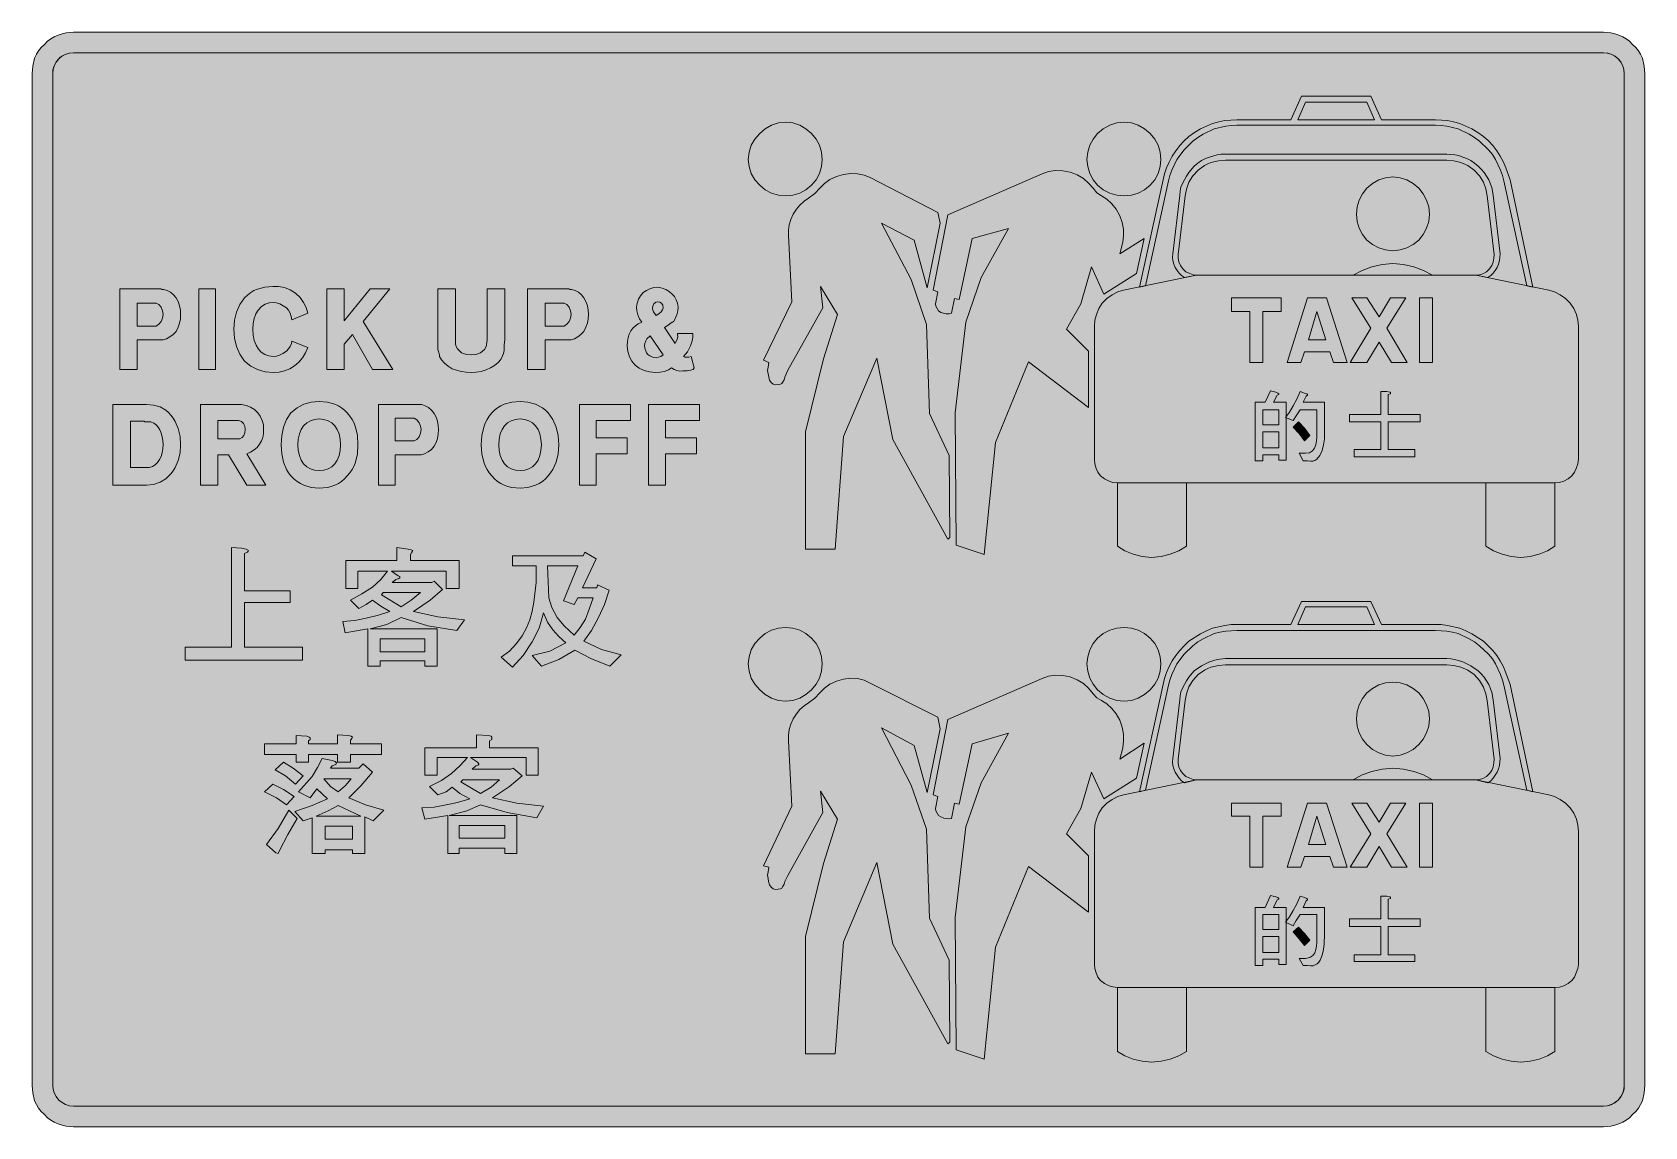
# Model space of a CAD drawing. Header units: metres. Extents: x 94 to 476, y 8 to 267.
import ezdxf

# ---------------------------------------------------------------- set-up
doc = ezdxf.new("R2010")
doc.units = ezdxf.units.M
for name, color, linetype, true_color in [('FILL_BLACK_000000', 7, 'Continuous', 0x000000), ('FILL_LIME_00FF00', 7, 'Continuous', 0x00ff00), ('FILL_RED_FF0000', 7, 'Continuous', 0xff0000), ('FILL_WHITE_FFFFFF', 7, 'Continuous', 0xffffff)]:
    doc.layers.add(name, color=color, linetype=linetype, true_color=true_color)

msp = doc.modelspace()

# ---------------------------------------------------------------- hatches: boundary and pattern name
at = {"layer": 'FILL_BLACK_000000', "true_color": 0x000000}
h = msp.add_hatch(color=7, dxfattribs=at)
h.dxf.hatch_style = 1
h.paths.add_polyline_path([(468.56, 266.74), (469.5, 266.4), (470.41, 266.06), (471.25, 265.59), (472.03, 264.98), (472.74, 264.24), (473.49, 263.53), (474.11, 262.75), (474.64, 261.91), (475.08, 261), (475.48, 259.13), (475.62, 257.4), (475.62, 18), (475.48, 16.27), (475.08, 14.4), (474.11, 12.71), (473.49, 11.89), (472.74, 11.16), (472.03, 10.42), (471.25, 9.81), (470.41, 9.34), (469.5, 9), (468.56, 8.66), (467.63, 8.44), (465.9, 8.28), (103.92, 8.28), (102.19, 8.44), (101.26, 8.66), (100.32, 9), (99.41, 9.34), (98.56, 9.81), (97.79, 10.42), (97.08, 11.16), (96.33, 11.89), (95.71, 12.71), (94.74, 14.4), (94.33, 16.27), (94.2, 18), (94.2, 257.4), (94.33, 259.13), (94.74, 261), (95.18, 261.91), (95.71, 262.75), (96.33, 263.53), (97.08, 264.24), (97.79, 264.98), (98.56, 265.59), (99.41, 266.06), (100.32, 266.4), (101.26, 266.74), (102.19, 266.96), (103.92, 267.12), (465.9, 267.12), (467.63, 266.96), (468.56, 266.74)])
h.paths.add_polyline_path([(103.02, 262.15), (102.12, 261.9), (101.24, 261.49), (100.83, 261.19), (100.5, 260.82), (99.82, 260.01), (99.42, 259.2), (99.1, 258.23), (99.06, 257.4), (99.06, 18), (99.13, 17.16), (99.37, 16.29), (99.82, 15.42), (100.5, 14.58), (101.24, 13.98), (102.07, 13.52), (102.98, 13.24), (103.92, 13.14), (465.9, 13.14), (466.76, 13.24), (467.68, 13.52), (468.56, 13.98), (469.32, 14.58), (470, 15.42), (470.44, 16.29), (470.69, 17.16), (470.76, 18), (470.76, 257.4), (470.66, 258.38), (470.38, 259.3), (469.93, 260.12), (469.34, 260.84), (468.62, 261.43), (467.8, 261.88), (466.88, 262.16), (465.9, 262.26), (103.92, 262.26), (103.02, 262.15)], flags=16)
h = msp.add_hatch(color=7, dxfattribs=at)
h.dxf.hatch_style = 1
h.paths.add_polyline_path([(413.34, 246.42), (426.12, 246.42), (428.93, 246.24), (430.4, 245.96), (431.88, 245.52), (433.33, 244.94), (434.74, 244.26), (436.11, 243.44), (437.46, 242.46), (438.64, 241.45), (439.71, 240.32), (440.65, 239.09), (441.42, 237.78), (442.17, 236.43), (442.79, 235.06), (443.76, 232.2), (449.16, 206.82), (447.72, 207.18), (442.32, 232.02), (441.99, 233.26), (441.53, 234.54), (440.34, 237.06), (439.57, 238.24), (438.65, 239.35), (436.56, 241.38), (435.34, 242.26), (434.11, 243.02), (431.52, 244.26), (428.82, 244.91), (427.47, 245.1), (426.12, 245.16), (379.14, 245.16), (377.87, 245.1), (376.51, 244.91), (373.74, 244.26), (371.15, 243.02), (369.92, 242.26), (368.7, 241.38), (366.68, 239.35), (364.92, 237.06), (363.73, 234.54), (363.27, 233.26), (362.94, 232.02), (357.54, 207.18), (356.1, 206.82), (361.68, 232.2), (362.02, 233.65), (362.49, 235.06), (363.1, 236.43), (363.84, 237.78), (364.69, 239.09), (365.62, 240.32), (366.65, 241.45), (367.8, 242.46), (369.15, 243.44), (370.52, 244.26), (371.93, 244.94), (373.38, 245.52), (374.86, 245.96), (376.33, 246.24), (379.14, 246.42), (391.92, 246.42), (394.44, 252), (410.82, 252), (413.34, 246.42)])
h.paths.add_polyline_path([(409.92, 250.56), (395.34, 250.56), (393.54, 246.42), (411.72, 246.42), (409.92, 250.56)], flags=16)
h = msp.add_hatch(color=7, dxfattribs=at)
h.dxf.hatch_style = 1
h.paths.add_polyline_path([(280.87, 235.34), (280.39, 233.73), (279.6, 232.25), (278.52, 230.94), (277.21, 229.86), (275.73, 229.07), (274.12, 228.59), (272.4, 228.42), (270.68, 228.59), (269.07, 229.07), (267.59, 229.86), (266.28, 230.94), (265.1, 232.25), (264.26, 233.73), (263.75, 235.34), (263.58, 237.06), (263.75, 238.78), (264.26, 240.39), (265.1, 241.87), (266.28, 243.18), (267.59, 244.29), (269.07, 245.14), (270.68, 245.69), (272.4, 245.88), (274.12, 245.69), (275.73, 245.14), (277.21, 244.29), (278.52, 243.18), (279.6, 241.87), (280.39, 240.39), (280.87, 238.78), (281.04, 237.06), (280.87, 235.34)])
h = msp.add_hatch(color=7, dxfattribs=at)
h.dxf.hatch_style = 1
h.paths.add_polyline_path([(360.97, 235.34), (360.49, 233.73), (359.7, 232.25), (358.62, 230.94), (357.31, 229.86), (355.83, 229.07), (354.22, 228.59), (352.5, 228.42), (350.76, 228.59), (349.08, 229.07), (347.54, 229.86), (346.2, 230.94), (345.12, 232.25), (344.33, 233.73), (343.85, 235.34), (343.68, 237.06), (343.85, 238.78), (344.33, 240.39), (345.12, 241.87), (346.2, 243.18), (347.54, 244.29), (349.08, 245.14), (350.76, 245.69), (352.5, 245.88), (354.22, 245.69), (355.83, 245.14), (357.31, 244.29), (358.62, 243.18), (359.7, 241.87), (360.49, 240.39), (360.97, 238.78), (361.14, 237.06), (360.97, 235.34)])
h = msp.add_hatch(color=7, dxfattribs=at)
h.dxf.hatch_style = 1
h.paths.add_polyline_path([(376.44, 236.88), (374.8, 236.74), (373.02, 236.34), (372.24, 236.01), (371.49, 235.57), (369.96, 234.54), (368.75, 233.17), (367.8, 231.66), (367.22, 230.04), (366.9, 228.42), (365.28, 214.56), (365.25, 213.72), (365.42, 212.85), (365.79, 211.98), (366.36, 211.14), (367.1, 210.46), (367.98, 210.06), (368.79, 209.74), (369.6, 209.7), (366.72, 209.16), (366.08, 209.6), (365.51, 210.13), (365, 210.75), (364.56, 211.5), (364.22, 212.31), (364.02, 213.12), (363.95, 213.93), (364.02, 214.74), (365.64, 228.6), (365.71, 229.54), (365.91, 230.47), (366.25, 231.36), (366.72, 232.2), (367.19, 233.11), (367.76, 233.95), (369.06, 235.44), (369.9, 236.18), (370.79, 236.79), (371.72, 237.26), (372.66, 237.6), (374.46, 238.14), (375.45, 238.3), (376.44, 238.32), (428.82, 238.32), (430.71, 238.16), (431.66, 237.94), (432.6, 237.6), (433.54, 237.26), (434.47, 236.79), (435.36, 236.18), (436.2, 235.44), (436.95, 234.73), (437.6, 233.95), (438.72, 232.2), (439.44, 230.4), (439.8, 228.6), (441.42, 214.74), (441.26, 213.12), (441.04, 212.31), (440.7, 211.5), (440.26, 210.75), (439.76, 210.13), (439.18, 209.6), (438.54, 209.16), (435.66, 209.7), (436.5, 209.77), (437.35, 210.01), (438.17, 210.46), (438.9, 211.14), (439.42, 211.95), (439.8, 212.76), (439.96, 213.73), (439.98, 214.56), (438.36, 228.42), (438.06, 230.06), (437.44, 231.68), (436.51, 233.2), (435.3, 234.54), (433.76, 235.59), (432.13, 236.32), (430.47, 236.74), (428.82, 236.88), (376.44, 236.88)])
h = msp.add_hatch(color=7, dxfattribs=at)
h.dxf.hatch_style = 1
h.paths.add_polyline_path([(281.57, 231.36), (282.89, 232.31), (284.4, 233.03), (286.08, 233.46), (287.8, 233.7), (289.43, 233.64), (290.97, 233.31), (292.38, 232.74), (308.4, 224.46), (308.94, 221.94), (305.88, 206.64), (302.82, 217.98), (295.08, 221.94), (302.1, 208.62), (305.7, 198), (306.42, 176.94), (311.1, 167.04), (311.28, 147.6), (310.74, 147.24), (297.78, 170.82), (294, 190.08), (286.08, 171.54), (284.1, 144.9), (277.08, 144.9), (277.08, 172.62), (281.4, 189.9), (284.64, 200.34), (280.68, 207), (281.22, 201.96), (272.94, 187.2), (272.22, 185.58), (272.08, 184.95), (271.68, 184.32), (271.49, 184.08), (271.21, 183.91), (270.6, 183.78), (270.04, 183.75), (269.47, 183.91), (268.98, 184.29), (268.62, 184.86), (268.26, 186.3), (268.13, 187.11), (268.26, 187.92), (268.44, 189), (267.18, 189.54), (273.84, 203.4), (273.12, 219.06), (273.09, 220.3), (273.26, 221.58), (273.63, 222.86), (274.2, 224.1), (274.94, 225.25), (275.8, 226.26), (276.76, 227.14), (277.8, 227.88), (279.28, 228.98), (280.5, 230.22), (281.57, 231.36)])
h = msp.add_hatch(color=7, dxfattribs=at)
h.dxf.hatch_style = 1
h.paths.add_polyline_path([(333.06, 233.64), (334.61, 234.18), (336.26, 234.43), (337.97, 234.37), (339.72, 234), (340.57, 233.75), (341.37, 233.41), (342.83, 232.51), (344.07, 231.42), (345.12, 230.22), (346.04, 229.18), (347.1, 228.42), (348.41, 227.61), (349.6, 226.55), (350.62, 225.26), (351.42, 223.74), (352.04, 222.12), (352.32, 220.52), (352.33, 218.96), (352.14, 217.44), (351.42, 214.74), (357.18, 218.34), (355.38, 210.06), (347.64, 205.2), (344.76, 211.68), (342.24, 202.86), (338.82, 196.92), (344.04, 191.7), (344.04, 178.38), (329.82, 189.18), (322.08, 170.1), (319.38, 143.64), (312.72, 145.8), (312.54, 177.12), (315.06, 198.54), (318.66, 209.16), (325.14, 220.68), (316.5, 218.34), (313.44, 203.94), (312.36, 204.12), (311.64, 200.7), (311.08, 200.54), (310.38, 200.52), (309.12, 200.88), (308.6, 201.26), (308.22, 201.78), (307.97, 202.32), (307.86, 202.86), (308.4, 205.74), (307.32, 206.1), (310.74, 223.92), (333.06, 233.64)])
h = msp.add_hatch(color=7, dxfattribs=at)
h.dxf.hatch_style = 1
h.paths.add_polyline_path([(424.51, 222.38), (424.03, 220.77), (423.24, 219.29), (422.16, 217.98), (420.85, 216.9), (419.37, 216.11), (417.76, 215.63), (416.04, 215.46), (414.32, 215.63), (412.71, 216.11), (411.23, 216.9), (409.92, 217.98), (408.84, 219.29), (408.05, 220.77), (407.57, 222.38), (407.4, 224.1), (407.57, 225.82), (408.05, 227.43), (408.84, 228.91), (409.92, 230.22), (411.23, 231.33), (412.71, 232.18), (414.32, 232.73), (416.04, 232.92), (417.76, 232.73), (419.37, 232.18), (420.85, 231.33), (422.16, 230.22), (423.24, 228.91), (424.03, 227.43), (424.51, 225.82), (424.68, 224.1), (424.51, 222.38)])
h = msp.add_hatch(color=7, dxfattribs=at)
h.dxf.hatch_style = 1
h.paths.add_polyline_path([(406.68, 209.7), (408.8, 210.81), (411.09, 211.66), (413.51, 212.21), (416.04, 212.4), (418.57, 212.21), (420.99, 211.66), (423.28, 210.81), (425.4, 209.7), (406.68, 209.7)])
h = msp.add_hatch(color=7, dxfattribs=at)
h.dxf.hatch_style = 1
h.paths.add_polyline_path([(126.91, 205.63), (127.62, 205.04), (128.22, 204.3), (128.69, 203.43), (129.03, 202.45), (129.23, 201.41), (129.3, 200.34), (129.23, 199.37), (129.03, 198.36), (128.69, 197.35), (128.22, 196.38), (127.51, 195.64), (126.76, 195.05), (125.97, 194.63), (125.16, 194.4), (124.98, 194.4), (119.04, 194.4), (119.04, 187.38), (114.9, 187.38), (114.9, 206.46), (124.62, 206.46), (124.89, 206.3), (125.16, 206.28), (125.23, 206.28), (125.34, 206.28), (126.14, 206.05), (126.91, 205.63)])
h.paths.add_polyline_path([(123.36, 197.64), (123.43, 197.64), (123.54, 197.64), (124.17, 198.06), (124.69, 198.72), (125.03, 199.51), (125.16, 200.34), (125.03, 201.27), (124.69, 202.09), (124.17, 202.72), (123.54, 203.04), (123.18, 203.04), (119.04, 203.04), (119.04, 197.64), (123.36, 197.64)], flags=16)
h = msp.add_hatch(color=7, dxfattribs=at)
h.dxf.hatch_style = 1
h.paths.add_polyline_path([(137.58, 206.46), (137.58, 187.38), (133.62, 187.38), (133.62, 206.46), (137.58, 206.46)])
h = msp.add_hatch(color=7, dxfattribs=at)
h.dxf.hatch_style = 1
h.paths.add_polyline_path([(158.85, 191.3), (158.14, 190.13), (157.27, 189.09), (156.25, 188.21), (155.12, 187.51), (153.89, 187.01), (152.6, 186.72), (151.26, 186.66), (149.31, 186.83), (147.5, 187.33), (145.87, 188.18), (144.42, 189.36), (143.34, 190.97), (142.55, 192.8), (142.07, 194.8), (141.9, 196.92), (142.07, 199.01), (142.55, 200.95), (143.34, 202.72), (144.42, 204.3), (145.12, 204.98), (145.87, 205.56), (146.65, 206.02), (147.48, 206.39), (149.23, 206.86), (151.08, 207), (152.46, 207), (153.85, 206.73), (155.21, 206.19), (156.48, 205.38), (157.56, 204.37), (158.39, 203.24), (158.99, 202.01), (159.36, 200.7), (155.58, 199.08), (155.48, 199.88), (155.22, 200.65), (154.82, 201.36), (154.32, 201.96), (153.59, 202.46), (152.79, 202.86), (151.99, 203.12), (151.26, 203.22), (150.22, 203.12), (149.26, 202.79), (148.4, 202.23), (147.66, 201.42), (147.08, 200.51), (146.69, 199.44), (146.47, 198.23), (146.4, 196.92), (146.48, 195.5), (146.73, 194.24), (147.13, 193.13), (147.68, 192.19), (148.38, 191.45), (149.21, 190.9), (150.17, 190.56), (151.26, 190.44), (151.97, 190.51), (152.72, 190.73), (153.51, 191.12), (154.32, 191.7), (154.84, 192.24), (155.22, 192.78), (155.53, 193.48), (155.58, 194.04), (159.36, 192.6), (158.85, 191.3)])
h = msp.add_hatch(color=7, dxfattribs=at)
h.dxf.hatch_style = 1
h.paths.add_polyline_path([(172.5, 198.72), (179.52, 187.38), (174.66, 187.38), (169.98, 195.66), (168, 193.32), (168, 187.38), (163.86, 187.38), (163.86, 206.46), (168, 206.46), (168, 198.9), (174.12, 206.46), (178.8, 206.46), (172.5, 198.72)])
h = msp.add_hatch(color=7, dxfattribs=at)
h.dxf.hatch_style = 1
h.paths.add_polyline_path([(205.98, 194.6), (205.98, 194.4), (205.82, 193.21), (205.8, 191.88), (205.69, 191.11), (205.44, 190.62), (205.04, 189.74), (204.41, 188.98), (203.57, 188.32), (202.56, 187.74), (201.53, 187.27), (200.38, 186.93), (199.19, 186.73), (198.06, 186.66), (196.85, 186.72), (195.68, 186.91), (194.57, 187.19), (193.56, 187.56), (192.55, 188.16), (191.69, 188.86), (191, 189.64), (190.5, 190.44), (190.5, 190.55), (190.5, 190.62), (190.5, 190.8), (190.14, 192.06), (190.14, 194.22), (190.14, 206.46), (194.28, 206.46), (194.28, 194.94), (194.28, 194.71), (194.28, 194.58), (194.28, 193.5), (194.28, 193.32), (194.48, 192.78), (194.8, 192.26), (195.72, 191.34), (196.89, 190.93), (198.06, 190.8), (199.14, 190.93), (200.22, 191.34), (200.72, 191.67), (201.14, 192.08), (201.66, 192.96), (201.66, 193.32), (201.84, 194.22), (201.84, 194.58), (201.84, 206.46), (205.98, 206.46), (205.98, 194.94), (205.98, 194.6)])
h = msp.add_hatch(color=7, dxfattribs=at)
h.dxf.hatch_style = 1
h.paths.add_polyline_path([(223.4, 205.63), (224.1, 205.04), (224.7, 204.3), (225.17, 203.43), (225.51, 202.45), (225.71, 201.41), (225.78, 200.34), (225.71, 199.37), (225.51, 198.36), (225.17, 197.35), (224.7, 196.38), (223.99, 195.64), (223.24, 195.05), (222.45, 194.63), (221.64, 194.4), (221.46, 194.4), (215.52, 194.4), (215.52, 187.38), (211.38, 187.38), (211.38, 206.46), (221.1, 206.46), (221.37, 206.3), (221.64, 206.28), (221.71, 206.28), (221.82, 206.28), (222.62, 206.05), (223.4, 205.63)])
h.paths.add_polyline_path([(219.84, 197.64), (219.91, 197.64), (220.02, 197.64), (220.65, 198.06), (221.17, 198.72), (221.51, 199.51), (221.64, 200.34), (221.51, 201.27), (221.17, 202.09), (220.65, 202.72), (220.02, 203.04), (219.66, 203.04), (215.52, 203.04), (215.52, 197.64), (219.84, 197.64)], flags=16)
h = msp.add_hatch(color=7, dxfattribs=at)
h.dxf.hatch_style = 1
h.paths.add_polyline_path([(237.19, 201.2), (237.12, 202.14), (237.25, 203.08), (237.59, 203.98), (238.11, 204.82), (238.74, 205.56), (239.48, 206.06), (240.32, 206.46), (241.22, 206.72), (242.16, 206.82), (243.18, 206.62), (244.07, 206.28), (244.87, 205.81), (245.58, 205.2), (246.08, 204.6), (246.5, 203.87), (246.82, 203.05), (247.02, 202.14), (246.93, 201.2), (246.68, 200.29), (245.94, 198.72), (245.78, 198.7), (245.76, 198.54), (245.58, 198.54), (245.04, 198.18), (244.86, 198), (243.78, 197.28), (246.3, 193.5), (246.77, 194.51), (246.88, 195.09), (246.84, 195.66), (246.84, 195.84), (250.44, 195.84), (250.45, 195.14), (250.36, 194.41), (249.9, 192.94), (249.17, 191.56), (248.28, 190.44), (248.57, 190.28), (249, 190.26), (249.54, 190.28), (250.08, 190.44), (250.8, 187.74), (250.5, 187.4), (249.92, 187.18), (249.1, 187.06), (248.1, 187.02), (247.4, 186.98), (246.68, 187.11), (246, 187.37), (245.4, 187.74), (244.71, 187.27), (243.78, 186.93), (242.72, 186.73), (241.62, 186.66), (240.2, 186.78), (238.91, 187.11), (237.77, 187.66), (236.81, 188.39), (236.02, 189.31), (235.44, 190.38), (235.08, 191.6), (234.96, 192.96), (235.01, 193.99), (235.17, 194.92), (235.43, 195.75), (235.79, 196.49), (236.27, 197.14), (236.86, 197.69), (237.56, 198.16), (238.38, 198.54), (237.8, 199.38), (237.41, 200.27), (237.19, 201.2)])
h.paths.add_polyline_path([(239.1, 193.5), (239.03, 192.96), (239.08, 192.42), (239.46, 191.34), (239.83, 190.91), (240.26, 190.57), (240.73, 190.33), (241.24, 190.19), (241.77, 190.16), (242.32, 190.25), (242.87, 190.46), (243.42, 190.8), (240.36, 195.3), (239.6, 194.6), (239.3, 194.11), (239.1, 193.5)], flags=16)
h.paths.add_polyline_path([(242.95, 200.99), (243.29, 201.5), (243.42, 201.96), (243.32, 202.56), (243.06, 203.02), (242.66, 203.3), (242.16, 203.4), (241.71, 203.26), (241.26, 202.86), (241.01, 202.32), (240.9, 201.78), (240.96, 201.37), (241.15, 200.97), (241.8, 200.16), (242.43, 200.52), (242.95, 200.99)], flags=16)
h = msp.add_hatch(color=7, dxfattribs=at)
h.dxf.hatch_style = 1
h.paths.add_polyline_path([(165.8, 179.14), (166.61, 178.77), (167.38, 178.3), (168.08, 177.75), (168.72, 177.12), (169.35, 176.35), (169.87, 175.53), (170.31, 174.66), (170.66, 173.74), (171.1, 171.75), (171.24, 169.56), (171.1, 167.44), (170.66, 165.46), (170.31, 164.55), (169.87, 163.69), (169.35, 162.9), (168.72, 162.18), (168.08, 161.49), (167.38, 160.89), (166.61, 160.4), (165.8, 160), (164.93, 159.69), (164.01, 159.47), (162.06, 159.3), (160.21, 159.47), (158.46, 160), (157.63, 160.4), (156.85, 160.89), (156.1, 161.49), (155.4, 162.18), (154.83, 162.9), (154.35, 163.69), (153.62, 165.46), (153.2, 167.44), (153.06, 169.56), (153.2, 171.75), (153.62, 173.74), (154.35, 175.53), (155.4, 177.12), (156.85, 178.3), (158.46, 179.14), (160.21, 179.65), (162.06, 179.82), (164.01, 179.65), (165.8, 179.14)])
h.paths.add_polyline_path([(166.77, 172.11), (166.36, 173.16), (165.8, 174.04), (165.08, 174.74), (164.21, 175.26), (163.21, 175.57), (162.06, 175.68), (160.96, 175.57), (159.98, 175.26), (159.12, 174.74), (158.39, 174.04), (157.81, 173.16), (157.38, 172.11), (157.11, 170.91), (157.02, 169.56), (157.11, 168.21), (157.38, 167.01), (157.81, 165.96), (158.39, 165.08), (159.12, 164.38), (159.98, 163.86), (160.96, 163.55), (162.06, 163.44), (163.21, 163.55), (164.21, 163.86), (165.08, 164.38), (165.8, 165.08), (166.36, 165.96), (166.77, 167.01), (167.02, 168.21), (167.1, 169.56), (167.02, 170.91), (166.77, 172.11)], flags=16)
h = msp.add_hatch(color=7, dxfattribs=at)
h.dxf.hatch_style = 1
h.paths.add_polyline_path([(213.25, 179.14), (214.87, 178.3), (215.59, 177.75), (216.24, 177.12), (217.32, 175.53), (218.11, 173.74), (218.59, 171.75), (218.76, 169.56), (218.59, 167.44), (218.11, 165.46), (217.32, 163.69), (216.81, 162.9), (216.24, 162.18), (215.59, 161.49), (214.87, 160.89), (214.09, 160.4), (213.25, 160), (211.46, 159.47), (209.58, 159.3), (207.63, 159.47), (206.71, 159.69), (205.85, 160), (205.03, 160.4), (204.26, 160.89), (203.56, 161.49), (202.92, 162.18), (202.29, 162.9), (201.77, 163.69), (201.33, 164.55), (200.99, 165.46), (200.54, 167.44), (200.4, 169.56), (200.54, 171.75), (200.99, 173.74), (201.33, 174.66), (201.77, 175.53), (202.29, 176.35), (202.92, 177.12), (203.56, 177.75), (204.26, 178.3), (205.03, 178.77), (205.85, 179.14), (207.63, 179.65), (209.58, 179.82), (211.46, 179.65), (213.25, 179.14)])
h.paths.add_polyline_path([(214.26, 172.11), (213.83, 173.16), (213.25, 174.04), (212.52, 174.74), (211.66, 175.26), (210.68, 175.57), (209.58, 175.68), (208.48, 175.57), (207.5, 175.26), (206.64, 174.74), (205.91, 174.04), (205.33, 173.16), (204.9, 172.11), (204.63, 170.91), (204.54, 169.56), (204.63, 168.21), (204.9, 167.01), (205.33, 165.96), (205.91, 165.08), (206.64, 164.38), (207.5, 163.86), (208.48, 163.55), (209.58, 163.44), (210.68, 163.55), (211.66, 163.86), (212.52, 164.38), (213.25, 165.08), (213.83, 165.96), (214.26, 167.01), (214.53, 168.21), (214.62, 169.56), (214.53, 170.91), (214.26, 172.11)], flags=16)
h = msp.add_hatch(color=7, dxfattribs=at)
h.dxf.hatch_style = 1
h.paths.add_polyline_path([(113.28, 179.1), (121.2, 179.1), (122.88, 178.96), (124.42, 178.51), (125.78, 177.73), (126.4, 177.21), (126.96, 176.58), (127.53, 175.87), (128.01, 175.1), (128.74, 173.41), (129.16, 171.54), (129.3, 169.56), (129.16, 167.68), (128.74, 165.87), (128.01, 164.19), (127.53, 163.43), (126.96, 162.72), (125.78, 161.54), (124.42, 160.69), (122.88, 160.19), (121.2, 160.02), (113.28, 160.02), (113.28, 179.1)])
h.paths.add_polyline_path([(120.66, 164.16), (121.74, 164.16), (121.92, 164.16), (122.63, 164.44), (123.26, 164.85), (123.82, 165.39), (124.28, 166.05), (124.66, 166.81), (124.93, 167.65), (125.1, 168.57), (125.16, 169.56), (125.11, 170.55), (124.96, 171.47), (124.72, 172.31), (124.39, 173.07), (123.98, 173.73), (123.49, 174.27), (122.92, 174.68), (122.28, 174.96), (122.05, 174.96), (121.92, 174.96), (120.84, 174.96), (120.66, 175.14), (117.42, 175.14), (117.42, 164.16), (120.48, 164.16), (120.59, 164.16), (120.66, 164.16)], flags=16)
h = msp.add_hatch(color=7, dxfattribs=at)
h.dxf.hatch_style = 1
h.paths.add_polyline_path([(133.98, 160.02), (133.98, 179.1), (143.7, 179.1), (144.81, 178.87), (145.83, 178.45), (146.74, 177.87), (147.52, 177.14), (148.15, 176.29), (148.61, 175.33), (148.87, 174.28), (148.92, 173.16), (148.9, 172.23), (148.73, 171.32), (148.41, 170.47), (147.95, 169.67), (147.37, 168.95), (146.67, 168.33), (145.86, 167.8), (144.96, 167.4), (149.46, 160.02), (144.96, 160.02), (140.64, 167.22), (138.12, 167.22), (138.12, 160.02), (133.98, 160.02)])
h.paths.add_polyline_path([(143.34, 171), (143.84, 171.26), (144.24, 171.74), (144.5, 172.39), (144.6, 173.16), (144.5, 173.93), (144.19, 174.58), (143.69, 175.06), (142.98, 175.32), (138.12, 175.32), (138.12, 171), (143.16, 171), (143.34, 171)], flags=16)
h = msp.add_hatch(color=7, dxfattribs=at)
h.dxf.hatch_style = 1
h.paths.add_polyline_path([(187.93, 178.36), (188.64, 177.76), (189.24, 176.94), (189.71, 176.07), (190.05, 175.12), (190.25, 174.13), (190.32, 173.16), (190.25, 172.09), (190.05, 171.04), (189.71, 170.07), (189.24, 169.2), (188.61, 168.46), (187.84, 167.87), (187.01, 167.45), (186.18, 167.22), (186, 167.22), (185.46, 167.22), (180.06, 167.22), (180.06, 160.02), (176.1, 160.02), (176.1, 179.1), (185.64, 179.1), (186.18, 179.1), (186.25, 179.1), (186.36, 179.1), (187.16, 178.79), (187.93, 178.36)])
h.paths.add_polyline_path([(184.56, 170.46), (185.19, 170.81), (185.71, 171.47), (186.05, 172.31), (186.18, 173.16), (186.05, 173.99), (185.71, 174.78), (185.19, 175.44), (184.56, 175.86), (184.2, 175.86), (180.06, 175.86), (180.06, 170.46), (184.2, 170.46), (184.56, 170.46)], flags=16)
h = msp.add_hatch(color=7, dxfattribs=at)
h.dxf.hatch_style = 1
h.paths.add_polyline_path([(227.58, 160.02), (223.62, 160.02), (223.62, 179.1), (235.68, 179.1), (235.68, 175.32), (227.58, 175.32), (227.58, 171.18), (234.96, 171.18), (234.96, 167.4), (227.58, 167.4), (227.58, 160.02)])
h = msp.add_hatch(color=7, dxfattribs=at)
h.dxf.hatch_style = 1
h.paths.add_polyline_path([(243.96, 160.02), (240, 160.02), (240, 179.1), (252.06, 179.1), (252.06, 175.32), (243.96, 175.32), (243.96, 171.18), (251.34, 171.18), (251.34, 167.4), (243.96, 167.4), (243.96, 160.02)])
h = msp.add_hatch(color=7, dxfattribs=at)
h.dxf.hatch_style = 1
h.paths.add_polyline_path([(365.41, 144.51), (363.39, 143.66), (361.24, 143.11), (358.98, 142.92), (356.73, 143.11), (354.59, 143.66), (352.63, 144.51), (350.88, 145.62), (350.88, 160.56), (367.26, 160.56), (367.26, 145.62), (365.41, 144.51)])
h = msp.add_hatch(color=7, dxfattribs=at)
h.dxf.hatch_style = 1
h.paths.add_polyline_path([(454.38, 145.62), (452.63, 144.51), (450.67, 143.66), (448.53, 143.11), (446.28, 142.92), (444.02, 143.11), (441.87, 143.66), (439.85, 144.51), (438, 145.62), (438, 160.56), (454.38, 160.56), (454.38, 145.62)])
h = msp.add_hatch(color=7, dxfattribs=at)
h.dxf.hatch_style = 1
h.paths.add_polyline_path([(144.78, 144.9), (145.32, 144.54), (145.14, 144.18), (144.42, 143.82), (144.42, 135), (155.22, 135), (155.22, 132.3), (144.42, 132.3), (144.42, 121.68), (158.1, 121.68), (158.1, 118.62), (130.38, 118.62), (130.38, 121.68), (141.36, 121.68), (141.36, 145.26), (143.7, 145.08), (144.78, 144.9)])
h = msp.add_hatch(color=7, dxfattribs=at)
h.dxf.hatch_style = 1
h.paths.add_polyline_path([(180.42, 142.2), (180.42, 145.26), (183.12, 144.9), (183.84, 144.72), (184.2, 144.54), (184.02, 144.18), (183.66, 143.64), (183.66, 142.2), (195.18, 142.2), (195.18, 135.54), (192.12, 135.54), (192.12, 139.68), (179.16, 139.68), (180.78, 138.6), (181.14, 138.42), (181.14, 138.06), (180.78, 137.88), (180.24, 137.7), (179.34, 136.98), (188.7, 136.98), (189.24, 137.34), (191.22, 135.36), (188.34, 132.84), (184.38, 130.14), (190.14, 128.88), (196.44, 128.16), (194.64, 125.64), (187.8, 126.72), (181.5, 128.7), (178.08, 127.08), (174.12, 126), (189.96, 126), (189.96, 117.18), (187.08, 117.18), (187.08, 118.44), (176.46, 118.44), (176.46, 117.18), (173.58, 117.18), (173.58, 126), (168.18, 125.1), (167.64, 127.8), (170.52, 127.98), (173.22, 128.52), (176.1, 129.24), (178.8, 130.14), (176.64, 131.4), (174.66, 132.84), (173.22, 131.76), (171.42, 130.86), (169.44, 132.84), (172.14, 134.28), (174.66, 135.9), (176.64, 137.7), (178.26, 139.68), (171.24, 139.68), (171.24, 135.54), (168.36, 135.54), (168.36, 142.2), (180.42, 142.2)])
h.paths.add_polyline_path([(186, 134.64), (177.18, 134.64), (176.82, 134.1), (181.5, 131.22), (183.84, 132.84), (186, 134.64)], flags=16)
h.paths.add_polyline_path([(187.08, 123.66), (176.46, 123.66), (176.46, 120.6), (187.08, 120.6), (187.08, 123.66)], flags=16)
h = msp.add_hatch(color=7, dxfattribs=at)
h.dxf.hatch_style = 1
h.paths.add_polyline_path([(224.88, 144.18), (227.58, 142.56), (224.34, 135.72), (227.76, 135.72), (227.94, 136.44), (230.64, 135.18), (229.56, 131.76), (228.12, 128.7), (226.5, 125.64), (224.7, 123.12), (228.84, 121.14), (233.52, 119.88), (230.82, 117.18), (226.32, 118.98), (222.54, 120.96), (218.76, 118.8), (214.62, 117.18), (212.46, 119.7), (216.6, 120.78), (220.38, 122.76), (218.76, 124.2), (217.32, 125.82), (216.06, 127.62), (215.16, 129.78), (214.08, 126.18), (212.46, 122.94), (210.3, 119.7), (207.78, 117), (205.08, 119.34), (207.06, 120.78), (208.75, 122.56), (210.08, 124.38), (211.1, 126.24), (211.87, 128.18), (212.42, 130.2), (212.83, 132.33), (213.36, 136.98), (213.36, 140.94), (207.78, 140.94), (207.78, 143.28), (224.52, 143.28), (224.88, 144.18)])
h.paths.add_polyline_path([(217.14, 131.04), (218.4, 128.7), (220.02, 126.72), (222.36, 124.56), (223.8, 126.36), (225.06, 128.34), (225.96, 130.68), (226.86, 133.38), (223.26, 133.38), (222.36, 131.76), (219.84, 132.66), (223.26, 140.94), (216.06, 140.94), (216.42, 133.38), (217.14, 131.04)], flags=16)
h = msp.add_hatch(color=7, dxfattribs=at)
h.dxf.hatch_style = 1
h.paths.add_polyline_path([(413.34, 127.08), (426.12, 127.08), (427.5, 127.02), (428.93, 126.83), (431.88, 126.18), (433.33, 125.58), (434.74, 124.85), (437.46, 123.12), (439.71, 120.91), (440.65, 119.73), (441.42, 118.44), (442.17, 117.06), (442.79, 115.65), (443.76, 112.86), (449.16, 87.48), (447.72, 87.84), (442.32, 112.68), (441.99, 113.92), (441.53, 115.2), (440.34, 117.72), (439.57, 118.9), (438.65, 120.01), (436.56, 122.04), (435.34, 122.92), (434.11, 123.68), (431.52, 124.92), (430.17, 125.26), (428.82, 125.48), (426.12, 125.64), (379.14, 125.64), (376.51, 125.48), (375.12, 125.26), (373.74, 124.92), (371.15, 123.68), (369.92, 122.92), (368.7, 122.04), (366.68, 120.01), (364.92, 117.72), (363.73, 115.2), (363.27, 113.92), (362.94, 112.68), (357.54, 87.84), (356.1, 87.48), (361.68, 112.86), (362.02, 114.31), (362.49, 115.72), (363.1, 117.09), (363.84, 118.44), (364.69, 119.73), (365.62, 120.91), (366.65, 122.03), (367.8, 123.12), (370.52, 124.85), (371.93, 125.58), (373.38, 126.18), (376.33, 126.83), (377.76, 127.02), (379.14, 127.08), (391.92, 127.08), (394.44, 132.48), (410.82, 132.48), (413.34, 127.08)])
h.paths.add_polyline_path([(409.92, 131.22), (395.34, 131.22), (393.54, 127.08), (411.72, 127.08), (409.92, 131.22)], flags=16)
h = msp.add_hatch(color=7, dxfattribs=at)
h.dxf.hatch_style = 1
h.paths.add_polyline_path([(280.87, 116), (280.39, 114.39), (279.6, 112.91), (278.52, 111.6), (277.21, 110.49), (275.73, 109.64), (274.12, 109.09), (272.4, 108.9), (270.68, 109.09), (269.07, 109.64), (267.59, 110.49), (266.28, 111.6), (265.1, 112.91), (264.26, 114.39), (263.75, 116), (263.58, 117.72), (263.75, 119.44), (264.26, 121.05), (265.1, 122.53), (266.28, 123.84), (267.59, 124.92), (269.07, 125.71), (270.68, 126.19), (272.4, 126.36), (274.12, 126.19), (275.73, 125.71), (277.21, 124.92), (278.52, 123.84), (279.6, 122.53), (280.39, 121.05), (280.87, 119.44), (281.04, 117.72), (280.87, 116)])
h = msp.add_hatch(color=7, dxfattribs=at)
h.dxf.hatch_style = 1
h.paths.add_polyline_path([(360.97, 116), (360.49, 114.39), (359.7, 112.91), (358.62, 111.6), (357.31, 110.49), (355.83, 109.64), (354.22, 109.09), (352.5, 108.9), (350.76, 109.09), (349.08, 109.64), (347.54, 110.49), (346.2, 111.6), (345.12, 112.91), (344.33, 114.39), (343.85, 116), (343.68, 117.72), (343.85, 119.44), (344.33, 121.05), (345.12, 122.53), (346.2, 123.84), (347.54, 124.92), (349.08, 125.71), (350.76, 126.19), (352.5, 126.36), (354.22, 126.19), (355.83, 125.71), (357.31, 124.92), (358.62, 123.84), (359.7, 122.53), (360.49, 121.05), (360.97, 119.44), (361.14, 117.72), (360.97, 116)])
h = msp.add_hatch(color=7, dxfattribs=at)
h.dxf.hatch_style = 1
h.paths.add_polyline_path([(376.44, 117.54), (374.8, 117.4), (373.02, 117), (372.24, 116.67), (371.49, 116.23), (369.96, 115.2), (368.75, 113.83), (367.8, 112.32), (367.22, 110.7), (366.9, 109.08), (365.28, 95.22), (365.25, 94.28), (365.42, 93.37), (365.79, 92.54), (366.36, 91.8), (367.1, 91.12), (367.98, 90.72), (368.79, 90.4), (369.6, 90.36), (366.72, 89.64), (366.08, 90.11), (365.51, 90.7), (365, 91.39), (364.56, 92.16), (364.22, 92.89), (364.02, 93.71), (363.95, 94.56), (364.02, 95.4), (365.64, 109.26), (365.71, 110.2), (365.91, 111.13), (366.25, 112.02), (366.72, 112.86), (367.19, 113.77), (367.76, 114.61), (369.06, 116.1), (370.79, 117.31), (372.66, 118.26), (374.46, 118.8), (376.44, 118.98), (428.82, 118.98), (429.77, 118.92), (430.71, 118.75), (432.6, 118.26), (434.47, 117.31), (436.2, 116.1), (436.95, 115.39), (437.6, 114.61), (438.72, 112.86), (439.44, 111.06), (439.8, 109.26), (441.42, 95.4), (441.26, 93.71), (441.04, 92.89), (440.7, 92.16), (440.26, 91.39), (439.76, 90.7), (439.18, 90.11), (438.54, 89.64), (435.66, 90.36), (436.5, 90.43), (437.35, 90.67), (438.17, 91.12), (438.9, 91.8), (439.42, 92.54), (439.8, 93.42), (439.96, 94.32), (439.98, 95.22), (438.36, 109.08), (438.06, 110.69), (437.44, 112.27), (436.51, 113.79), (435.3, 115.2), (433.76, 116.25), (432.13, 116.98), (430.47, 117.4), (428.82, 117.54), (376.44, 117.54)])
h = msp.add_hatch(color=7, dxfattribs=at)
h.dxf.hatch_style = 1
h.paths.add_polyline_path([(333.06, 114.3), (334.61, 114.84), (336.26, 115.09), (337.97, 115.03), (339.72, 114.66), (341.37, 113.99), (342.83, 113.08), (344.07, 111.98), (345.12, 110.7), (346.04, 109.75), (347.1, 109.08), (348.41, 108.27), (349.6, 107.21), (350.62, 105.92), (351.42, 104.4), (352.04, 102.78), (352.32, 101.16), (352.33, 99.54), (352.14, 97.92), (351.42, 95.22), (357.18, 99), (355.38, 90.72), (347.64, 85.86), (344.76, 92.16), (342.24, 83.52), (338.82, 77.58), (344.04, 72.36), (344.04, 59.04), (329.82, 69.84), (322.08, 50.76), (319.38, 24.3), (312.72, 26.46), (312.54, 57.78), (315.06, 79.2), (318.66, 89.64), (325.14, 101.34), (316.5, 98.82), (313.44, 84.6), (312.36, 84.78), (311.64, 81.18), (311.08, 81.11), (310.38, 81.18), (309.82, 81.22), (309.12, 81.54), (308.6, 81.92), (308.22, 82.44), (307.97, 82.98), (307.86, 83.52), (308.4, 86.4), (307.32, 86.76), (310.74, 104.58), (333.06, 114.3)])
h = msp.add_hatch(color=7, dxfattribs=at)
h.dxf.hatch_style = 1
h.paths.add_polyline_path([(281.57, 112.02), (282.89, 112.97), (284.4, 113.69), (286.08, 114.12), (287.8, 114.36), (289.43, 114.28), (290.97, 113.89), (292.38, 113.22), (308.4, 105.12), (308.94, 102.42), (305.88, 87.3), (302.82, 98.46), (295.08, 102.6), (302.1, 89.1), (305.7, 78.66), (306.42, 57.6), (311.1, 47.7), (311.28, 28.26), (310.74, 27.9), (297.78, 51.48), (294, 70.74), (286.08, 52.02), (284.1, 25.56), (277.08, 25.56), (277.08, 53.28), (281.4, 70.56), (284.64, 81), (280.68, 87.66), (281.22, 82.62), (272.94, 67.68), (272.22, 66.24), (272.08, 65.61), (271.68, 64.98), (271.49, 64.74), (271.21, 64.57), (270.6, 64.44), (270.04, 64.41), (269.47, 64.57), (268.98, 64.95), (268.62, 65.52), (268.37, 66.24), (268.26, 66.96), (268.13, 67.77), (268.26, 68.58), (268.44, 69.66), (267.18, 70.02), (273.84, 84.06), (273.12, 99.54), (273.09, 100.89), (273.26, 102.22), (273.63, 103.51), (274.2, 104.76), (274.94, 105.91), (275.8, 106.92), (276.76, 107.8), (277.8, 108.54), (279.28, 109.64), (280.5, 110.88), (281.57, 112.02)])
h = msp.add_hatch(color=7, dxfattribs=at)
h.dxf.hatch_style = 1
h.paths.add_polyline_path([(424.51, 103.04), (424.03, 101.43), (423.24, 99.95), (422.16, 98.64), (420.85, 97.53), (419.37, 96.68), (417.76, 96.13), (416.04, 95.94), (414.32, 96.13), (412.71, 96.68), (411.23, 97.53), (409.92, 98.64), (408.84, 99.95), (408.05, 101.43), (407.57, 103.04), (407.4, 104.76), (407.57, 106.48), (408.05, 108.09), (408.84, 109.57), (409.92, 110.88), (411.23, 111.96), (412.71, 112.75), (414.32, 113.23), (416.04, 113.4), (417.76, 113.23), (419.37, 112.75), (420.85, 111.96), (422.16, 110.88), (423.24, 109.57), (424.03, 108.09), (424.51, 106.48), (424.68, 104.76), (424.51, 103.04)])
h = msp.add_hatch(color=7, dxfattribs=at)
h.dxf.hatch_style = 1
h.paths.add_polyline_path([(156.66, 98.82), (156.66, 100.8), (159.18, 100.62), (159.72, 100.44), (159.9, 100.26), (159.9, 99.9), (159.54, 99.54), (159.54, 98.82), (166.38, 98.82), (166.38, 100.98), (168.9, 100.8), (169.62, 100.62), (169.98, 100.44), (169.8, 100.08), (169.44, 99.72), (169.44, 98.82), (176.82, 98.82), (176.82, 96.3), (169.44, 96.3), (169.44, 94.5), (166.38, 94.5), (166.38, 96.3), (159.54, 96.3), (159.54, 94.5), (156.66, 94.5), (156.66, 96.3), (149.1, 96.3), (149.1, 98.82), (156.66, 98.82)])
h = msp.add_hatch(color=7, dxfattribs=at)
h.dxf.hatch_style = 1
h.paths.add_polyline_path([(199.32, 97.92), (199.32, 100.98), (202.02, 100.8), (202.74, 100.62), (202.92, 100.44), (202.92, 99.9), (202.38, 99.54), (202.38, 97.92), (213.9, 97.92), (213.9, 91.44), (211.02, 91.44), (211.02, 95.58), (197.88, 95.58), (199.5, 94.5), (199.86, 94.14), (199.86, 93.96), (199.68, 93.78), (199.14, 93.6), (198.24, 92.88), (207.42, 92.88), (207.96, 93.06), (210.12, 91.26), (207.06, 88.74), (203.1, 86.04), (208.86, 84.78), (215.16, 84.06), (213.54, 81.36), (206.52, 82.62), (200.22, 84.42), (196.98, 82.98), (192.84, 81.9), (208.86, 81.9), (208.86, 72.9), (205.98, 72.9), (205.98, 74.16), (195.18, 74.16), (195.18, 72.9), (192.48, 72.9), (192.48, 81.9), (187.08, 81), (186.36, 83.7), (189.24, 83.88), (192.12, 84.42), (194.82, 84.96), (197.7, 85.86), (195.36, 87.12), (193.56, 88.56), (192.12, 87.48), (190.14, 86.76), (188.16, 88.74), (191.04, 90.18), (193.38, 91.8), (195.36, 93.6), (197.16, 95.58), (189.96, 95.58), (189.96, 91.44), (187.08, 91.44), (187.08, 97.92), (199.32, 97.92)])
h.paths.add_polyline_path([(204.72, 90.36), (196.08, 90.36), (195.54, 89.82), (200.22, 87.12), (202.74, 88.56), (204.72, 90.36)], flags=16)
h.paths.add_polyline_path([(205.98, 79.56), (195.18, 79.56), (195.18, 76.5), (205.98, 76.5), (205.98, 79.56)], flags=16)
h = msp.add_hatch(color=7, dxfattribs=at)
h.dxf.hatch_style = 1
h.paths.add_polyline_path([(165.12, 94.86), (165.84, 94.68), (166.2, 94.32), (166.02, 93.96), (165.12, 93.6), (164.76, 93.06), (171.42, 93.06), (172.5, 94.14), (174.66, 92.16), (171.96, 88.92), (169.08, 86.04), (173.04, 84.42), (177.36, 83.16), (174.84, 80.64), (172.86, 81.54), (172.86, 72.9), (169.98, 72.9), (169.98, 73.8), (163.5, 73.8), (163.5, 72.9), (160.44, 72.9), (160.44, 81.36), (158.28, 80.64), (156.3, 82.8), (160.44, 84.24), (164.04, 85.86), (161.52, 88.2), (159.9, 86.04), (157.2, 87.48), (160.44, 91.08), (161.7, 93.24), (162.78, 95.4), (165.12, 94.86)])
h.paths.add_polyline_path([(169.62, 90.54), (163.14, 90.54), (164.76, 88.74), (166.56, 87.48), (168.18, 88.92), (169.62, 90.54)], flags=16)
h.paths.add_polyline_path([(161.34, 81.72), (171.96, 81.72), (166.56, 84.24), (164.22, 82.98), (161.34, 81.72)], flags=16)
h.paths.add_polyline_path([(169.98, 79.38), (163.5, 79.38), (163.5, 76.32), (169.98, 76.32), (169.98, 79.38)], flags=16)
h = msp.add_hatch(color=7, dxfattribs=at)
h.dxf.hatch_style = 1
h.paths.add_polyline_path([(155.94, 93.06), (158.28, 91.26), (156.48, 89.28), (154.14, 91.26), (151.62, 92.7), (153.6, 94.5), (155.94, 93.06)])
h = msp.add_hatch(color=7, dxfattribs=at)
h.dxf.hatch_style = 1
h.paths.add_polyline_path([(406.68, 90.36), (408.8, 91.47), (411.09, 92.32), (413.51, 92.87), (416.04, 93.06), (418.57, 92.87), (420.99, 92.32), (423.28, 91.47), (425.4, 90.36), (406.68, 90.36)])
h = msp.add_hatch(color=7, dxfattribs=at)
h.dxf.hatch_style = 1
h.paths.add_polyline_path([(153.6, 88.02), (156.12, 86.4), (154.32, 84.42), (151.98, 86.04), (149.1, 87.48), (151.08, 89.28), (153.6, 88.02)])
h = msp.add_hatch(color=7, dxfattribs=at)
h.dxf.hatch_style = 1
h.paths.add_polyline_path([(152.34, 78.84), (154.86, 83.16), (156.84, 81.18), (154.68, 77.4), (152.7, 73.62), (152.34, 72.9), (151.8, 73.08), (149.64, 75.06), (152.34, 78.84)])
h = msp.add_hatch(color=7, dxfattribs=at)
h.dxf.hatch_style = 1
h.paths.add_polyline_path([(365.41, 25.02), (363.39, 24.23), (361.24, 23.75), (358.98, 23.58), (356.73, 23.75), (354.59, 24.23), (352.63, 25.02), (350.88, 26.1), (350.88, 41.22), (367.26, 41.22), (367.26, 26.1), (365.41, 25.02)])
h = msp.add_hatch(color=7, dxfattribs=at)
h.dxf.hatch_style = 1
h.paths.add_polyline_path([(454.38, 26.1), (452.63, 25.02), (450.67, 24.23), (448.53, 23.75), (446.28, 23.58), (444.02, 23.75), (441.87, 24.23), (439.85, 25.02), (438, 26.1), (438, 41.22), (454.38, 41.22), (454.38, 26.1)])
at = {"layer": 'FILL_LIME_00FF00', "true_color": 0x00ff00}
h = msp.add_hatch(color=7, dxfattribs=at)
h.dxf.hatch_style = 1
h.paths.add_polyline_path([(350.88, 41.22), (349.82, 41.33), (348.9, 41.58), (347.84, 42.14), (346.92, 42.84), (346.25, 43.67), (345.84, 44.64), (345.53, 45.7), (345.48, 46.62), (345.48, 78.12), (345.58, 79.6), (345.91, 81.04), (346.47, 82.42), (347.28, 83.7), (348.42, 84.81), (349.67, 85.7), (350.98, 86.36), (352.32, 86.76), (369.6, 90.36), (435.66, 90.36), (452.94, 86.76), (454.28, 86.36), (455.6, 85.7), (456.84, 84.81), (457.98, 83.7), (458.82, 82.42), (459.44, 81.04), (459.83, 79.6), (459.96, 78.12), (459.96, 46.62), (459.83, 45.7), (459.42, 44.64), (459.02, 43.67), (458.34, 42.84), (457.47, 42.13), (456.5, 41.62), (455.45, 41.32), (454.38, 41.22), (350.88, 41.22)])
at = {"layer": 'FILL_RED_FF0000', "true_color": 0xff0000}
h = msp.add_hatch(color=7, dxfattribs=at)
h.dxf.hatch_style = 1
h.paths.add_polyline_path([(350.88, 160.56), (349.82, 160.67), (348.9, 160.92), (347.84, 161.48), (346.92, 162.18), (346.25, 163.08), (345.84, 163.98), (345.53, 165.06), (345.48, 166.14), (345.48, 197.64), (345.58, 199.02), (345.91, 200.41), (346.47, 201.77), (347.28, 203.04), (348.42, 204.15), (349.67, 205.04), (350.98, 205.7), (352.32, 206.1), (369.6, 209.7), (435.66, 209.7), (452.94, 206.1), (454.28, 205.7), (455.6, 205.04), (456.84, 204.15), (457.98, 203.04), (458.82, 201.77), (459.44, 200.41), (459.83, 199.02), (459.96, 197.64), (459.96, 166.14), (459.83, 165.06), (459.42, 163.98), (459.02, 163.08), (458.34, 162.18), (457.47, 161.47), (456.5, 160.96), (455.45, 160.66), (454.38, 160.56), (350.88, 160.56)])
at = {"layer": 'FILL_WHITE_FFFFFF', "true_color": 0xffffff}
h = msp.add_hatch(color=7, dxfattribs=at)
h.dxf.hatch_style = 1
h.paths.add_polyline_path([(465.9, 262.26), (466.76, 262.19), (467.68, 261.94), (468.56, 261.5), (469.32, 260.82), (470, 260.06), (470.45, 259.18), (470.69, 258.26), (470.76, 257.4), (470.76, 18), (470.72, 17.17), (470.4, 16.2), (470, 15.39), (469.32, 14.58), (468.51, 13.9), (467.7, 13.5), (466.73, 13.25), (465.9, 13.14), (103.92, 13.14), (102.98, 13.24), (102.08, 13.52), (101.24, 13.98), (100.5, 14.58), (99.82, 15.42), (99.38, 16.29), (99.13, 17.16), (99.06, 18), (99.06, 257.4), (99.16, 258.38), (99.44, 259.3), (99.89, 260.12), (100.48, 260.84), (101.2, 261.43), (102.02, 261.88), (102.94, 262.16), (103.92, 262.26), (465.9, 262.26)])
h = msp.add_hatch(color=7, dxfattribs=at)
h.dxf.hatch_style = 1
h.paths.add_polyline_path([(385.26, 189), (382.2, 189), (382.2, 201.06), (377.88, 201.06), (377.88, 204.3), (389.58, 204.3), (389.58, 201.06), (385.26, 201.06), (385.26, 189)])
h = msp.add_hatch(color=7, dxfattribs=at)
h.dxf.hatch_style = 1
h.paths.add_polyline_path([(401.1, 191.52), (395.16, 191.52), (394.26, 189), (391.02, 189), (395.88, 204.3), (400.38, 204.3), (405.24, 189), (402, 189), (401.1, 191.52)])
h.paths.add_polyline_path([(396.06, 194.4), (400.2, 194.4), (398.04, 201.06), (396.06, 194.4)], flags=16)
h = msp.add_hatch(color=7, dxfattribs=at)
h.dxf.hatch_style = 1
h.paths.add_polyline_path([(409.92, 204.3), (412.8, 199.8), (415.5, 204.3), (419.1, 204.3), (414.6, 197.1), (419.46, 189), (415.68, 189), (412.8, 193.86), (409.92, 189), (405.96, 189), (410.82, 197.1), (406.32, 204.3), (409.92, 204.3)])
h = msp.add_hatch(color=7, dxfattribs=at)
h.dxf.hatch_style = 1
h.paths.add_polyline_path([(425.4, 204.3), (425.4, 189), (422.34, 189), (422.34, 204.3), (425.4, 204.3)])
h = msp.add_hatch(color=7, dxfattribs=at)
h.dxf.hatch_style = 1
h.paths.add_polyline_path([(389.04, 181.62), (389.04, 181.44), (388.68, 181.26), (387.78, 179.64), (390.84, 179.64), (390.84, 165.96), (389.04, 165.96), (389.04, 167.22), (385.26, 167.22), (385.26, 165.78), (383.46, 165.78), (383.46, 179.64), (385.8, 179.64), (387.06, 182.34), (388.32, 181.98), (388.86, 181.8), (389.04, 181.62)])
h.paths.add_polyline_path([(385.26, 177.84), (385.26, 174.24), (389.04, 174.24), (389.04, 177.84), (385.26, 177.84)], flags=16)
h.paths.add_polyline_path([(389.04, 172.62), (385.26, 172.62), (385.26, 168.84), (389.04, 168.84), (389.04, 172.62)], flags=16)
h = msp.add_hatch(color=7, dxfattribs=at)
h.dxf.hatch_style = 1
h.paths.add_polyline_path([(395.7, 181.62), (395.88, 181.44), (395.88, 181.26), (395.52, 181.08), (394.8, 179.64), (399.84, 179.64), (399.84, 173.16), (399.89, 172.17), (399.83, 170.93), (399.65, 169.57), (399.31, 168.24), (398.79, 167.05), (398.06, 166.16), (397.61, 165.86), (397.1, 165.69), (396.53, 165.66), (395.88, 165.78), (394.8, 165.78), (393.9, 167.58), (395.34, 167.58), (396.31, 167.68), (397.02, 168.09), (397.51, 168.74), (397.82, 169.56), (397.98, 170.48), (398.05, 171.43), (398.04, 173.16), (398.04, 177.84), (394.08, 177.84), (393.18, 176.4), (392.46, 175.32), (390.66, 176.04), (391.56, 177.3), (392.46, 178.74), (393.36, 180.36), (394.08, 182.16), (395.16, 181.8), (395.7, 181.62)])
h = msp.add_hatch(color=7, dxfattribs=at)
h.dxf.hatch_style = 1
h.paths.add_polyline_path([(415.32, 181.98), (415.5, 181.98), (415.5, 181.62), (414.96, 181.44), (414.96, 176.76), (422.52, 176.76), (422.52, 174.96), (414.96, 174.96), (414.96, 168.48), (421.26, 168.48), (421.26, 166.68), (406.86, 166.68), (406.86, 168.48), (413.16, 168.48), (413.16, 174.96), (405.78, 174.96), (405.78, 176.76), (413.16, 176.76), (413.16, 182.16), (414.6, 182.16), (415.32, 181.98)])
h = msp.add_hatch(color=7, dxfattribs=at)
h.dxf.hatch_style = 1
h.paths.add_polyline_path([(395.16, 173.52), (396.42, 171.72), (395.16, 170.46), (393.9, 172.26), (392.46, 173.7), (393.72, 174.96), (395.16, 173.52)])
h = msp.add_hatch(color=7, dxfattribs=at)
h.dxf.hatch_style = 1
h.paths.add_polyline_path([(385.26, 69.66), (382.2, 69.66), (382.2, 81.72), (377.88, 81.72), (377.88, 84.78), (389.58, 84.78), (389.58, 81.72), (385.26, 81.72), (385.26, 69.66)])
h = msp.add_hatch(color=7, dxfattribs=at)
h.dxf.hatch_style = 1
h.paths.add_polyline_path([(401.1, 72.18), (395.16, 72.18), (394.26, 69.66), (391.02, 69.66), (395.88, 84.78), (400.38, 84.78), (405.24, 69.66), (402, 69.66), (401.1, 72.18)])
h.paths.add_polyline_path([(396.06, 75.06), (400.2, 75.06), (398.04, 81.72), (396.06, 75.06)], flags=16)
h = msp.add_hatch(color=7, dxfattribs=at)
h.dxf.hatch_style = 1
h.paths.add_polyline_path([(409.92, 84.78), (412.8, 80.28), (415.5, 84.78), (419.1, 84.78), (414.6, 77.58), (419.46, 69.66), (415.68, 69.66), (412.8, 74.52), (409.92, 69.66), (405.96, 69.66), (410.82, 77.58), (406.32, 84.78), (409.92, 84.78)])
h = msp.add_hatch(color=7, dxfattribs=at)
h.dxf.hatch_style = 1
h.paths.add_polyline_path([(425.4, 84.78), (425.4, 69.66), (422.34, 69.66), (422.34, 84.78), (425.4, 84.78)])
h = msp.add_hatch(color=7, dxfattribs=at)
h.dxf.hatch_style = 1
h.paths.add_polyline_path([(389.04, 62.28), (389.04, 62.1), (388.68, 61.92), (387.78, 60.12), (390.84, 60.12), (390.84, 46.62), (389.04, 46.62), (389.04, 47.88), (385.26, 47.88), (385.26, 46.44), (383.46, 46.44), (383.46, 60.12), (385.8, 60.12), (387.06, 63), (388.32, 62.64), (388.86, 62.46), (389.04, 62.28)])
h.paths.add_polyline_path([(385.26, 58.5), (385.26, 54.9), (389.04, 54.9), (389.04, 58.5), (385.26, 58.5)], flags=16)
h.paths.add_polyline_path([(389.04, 53.28), (385.26, 53.28), (385.26, 49.5), (389.04, 49.5), (389.04, 53.28)], flags=16)
h = msp.add_hatch(color=7, dxfattribs=at)
h.dxf.hatch_style = 1
h.paths.add_polyline_path([(395.7, 62.28), (395.88, 62.1), (395.88, 61.92), (395.52, 61.74), (394.8, 60.12), (399.84, 60.12), (399.84, 53.82), (399.8, 51.52), (399.64, 50.17), (399.33, 48.86), (398.85, 47.7), (398.52, 47.22), (398.13, 46.83), (397.68, 46.54), (397.16, 46.37), (396.56, 46.33), (395.88, 46.44), (394.8, 46.44), (393.9, 48.06), (395.34, 48.06), (396.36, 48.34), (397.09, 48.8), (397.57, 49.42), (397.85, 50.17), (397.99, 51.01), (398.03, 51.92), (398.04, 53.82), (398.04, 58.5), (394.08, 58.5), (393.18, 57.06), (392.46, 55.8), (390.66, 56.7), (391.56, 57.96), (392.46, 59.4), (393.36, 61.02), (394.08, 62.82), (395.16, 62.46), (395.7, 62.28)])
h = msp.add_hatch(color=7, dxfattribs=at)
h.dxf.hatch_style = 1
h.paths.add_polyline_path([(415.32, 62.64), (415.5, 62.46), (415.5, 62.28), (414.96, 62.1), (414.96, 57.42), (422.52, 57.42), (422.52, 55.62), (414.96, 55.62), (414.96, 48.96), (421.26, 48.96), (421.26, 47.34), (406.86, 47.34), (406.86, 48.96), (413.16, 48.96), (413.16, 55.62), (405.78, 55.62), (405.78, 57.42), (413.16, 57.42), (413.16, 62.82), (414.6, 62.82), (415.32, 62.64)])
h = msp.add_hatch(color=7, dxfattribs=at)
h.dxf.hatch_style = 1
h.paths.add_polyline_path([(395.16, 54), (396.42, 52.38), (395.16, 51.12), (393.9, 52.74), (392.46, 54.36), (393.72, 55.44), (395.16, 54)])

# ---------------------------------------------------------------- linework, layer by layer
at = {"layer": 'FILL_BLACK_000000', "lineweight": 0, "true_color": 0x000000}
for points in [[(468.56, 266.74), (469.5, 266.4), (470.41, 266.06), (471.25, 265.59), (472.03, 264.98), (472.74, 264.24), (473.49, 263.53), (474.11, 262.75), (474.64, 261.91), (475.08, 261), (475.48, 259.13), (475.62, 257.4), (475.62, 18), (475.48, 16.27), (475.08, 14.4), (474.11, 12.71), (473.49, 11.89), (472.74, 11.16), (472.03, 10.42), (471.25, 9.81), (470.41, 9.34), (469.5, 9), (468.56, 8.66), (467.63, 8.44), (465.9, 8.28), (103.92, 8.28), (102.19, 8.44), (101.26, 8.66), (100.32, 9), (99.41, 9.34), (98.56, 9.81), (97.79, 10.42), (97.08, 11.16), (96.33, 11.89), (95.71, 12.71), (94.74, 14.4), (94.33, 16.27), (94.2, 18), (94.2, 257.4), (94.33, 259.13), (94.74, 261), (95.18, 261.91), (95.71, 262.75), (96.33, 263.53), (97.08, 264.24), (97.79, 264.98), (98.56, 265.59), (99.41, 266.06), (100.32, 266.4), (101.26, 266.74), (102.19, 266.96), (103.92, 267.12), (465.9, 267.12), (467.63, 266.96)], [(103.02, 262.15), (102.12, 261.9), (101.24, 261.49), (100.83, 261.19), (100.5, 260.82), (99.82, 260.01), (99.42, 259.2), (99.1, 258.23), (99.06, 257.4), (99.06, 18), (99.13, 17.16), (99.37, 16.29), (99.82, 15.42), (100.5, 14.58), (101.24, 13.98), (102.07, 13.52), (102.98, 13.24), (103.92, 13.14), (465.9, 13.14), (466.76, 13.24), (467.68, 13.52), (468.56, 13.98), (469.32, 14.58), (470, 15.42), (470.44, 16.29), (470.69, 17.16), (470.76, 18), (470.76, 257.4), (470.66, 258.38), (470.38, 259.3), (469.93, 260.12), (469.34, 260.84), (468.62, 261.43), (467.8, 261.88), (466.88, 262.16), (465.9, 262.26), (103.92, 262.26)], [(413.34, 246.42), (426.12, 246.42), (428.93, 246.24), (430.4, 245.96), (431.88, 245.52), (433.33, 244.94), (434.74, 244.26), (436.11, 243.44), (437.46, 242.46), (438.64, 241.45), (439.71, 240.32), (440.65, 239.09), (441.42, 237.78), (442.17, 236.43), (442.79, 235.06), (443.76, 232.2), (449.16, 206.82), (447.72, 207.18), (442.32, 232.02), (441.99, 233.26), (441.53, 234.54), (440.34, 237.06), (439.57, 238.24), (438.65, 239.35), (436.56, 241.38), (435.34, 242.26), (434.11, 243.02), (431.52, 244.26), (428.82, 244.91), (427.47, 245.1), (426.12, 245.16), (379.14, 245.16), (377.87, 245.1), (376.51, 244.91), (373.74, 244.26), (371.15, 243.02), (369.92, 242.26), (368.7, 241.38), (366.68, 239.35), (364.92, 237.06), (363.73, 234.54), (363.27, 233.26), (362.94, 232.02), (357.54, 207.18), (356.1, 206.82), (361.68, 232.2), (362.02, 233.65), (362.49, 235.06), (363.1, 236.43), (363.84, 237.78), (364.69, 239.09), (365.62, 240.32), (366.65, 241.45), (367.8, 242.46), (369.15, 243.44), (370.52, 244.26), (371.93, 244.94), (373.38, 245.52), (374.86, 245.96), (376.33, 246.24), (379.14, 246.42), (391.92, 246.42), (394.44, 252), (410.82, 252)], [(409.92, 250.56), (395.34, 250.56), (393.54, 246.42), (411.72, 246.42)], [(280.87, 235.34), (280.39, 233.73), (279.6, 232.25), (278.52, 230.94), (277.21, 229.86), (275.73, 229.07), (274.12, 228.59), (272.4, 228.42), (270.68, 228.59), (269.07, 229.07), (267.59, 229.86), (266.28, 230.94), (265.1, 232.25), (264.26, 233.73), (263.75, 235.34), (263.58, 237.06), (263.75, 238.78), (264.26, 240.39), (265.1, 241.87), (266.28, 243.18), (267.59, 244.29), (269.07, 245.14), (270.68, 245.69), (272.4, 245.88), (274.12, 245.69), (275.73, 245.14), (277.21, 244.29), (278.52, 243.18), (279.6, 241.87), (280.39, 240.39), (280.87, 238.78), (281.04, 237.06)], [(360.97, 235.34), (360.49, 233.73), (359.7, 232.25), (358.62, 230.94), (357.31, 229.86), (355.83, 229.07), (354.22, 228.59), (352.5, 228.42), (350.76, 228.59), (349.08, 229.07), (347.54, 229.86), (346.2, 230.94), (345.12, 232.25), (344.33, 233.73), (343.85, 235.34), (343.68, 237.06), (343.85, 238.78), (344.33, 240.39), (345.12, 241.87), (346.2, 243.18), (347.54, 244.29), (349.08, 245.14), (350.76, 245.69), (352.5, 245.88), (354.22, 245.69), (355.83, 245.14), (357.31, 244.29), (358.62, 243.18), (359.7, 241.87), (360.49, 240.39), (360.97, 238.78), (361.14, 237.06)], [(376.44, 236.88), (374.8, 236.74), (373.02, 236.34), (372.24, 236.01), (371.49, 235.57), (369.96, 234.54), (368.75, 233.17), (367.8, 231.66), (367.22, 230.04), (366.9, 228.42), (365.28, 214.56), (365.25, 213.72), (365.42, 212.85), (365.79, 211.98), (366.36, 211.14), (367.1, 210.46), (367.98, 210.06), (368.79, 209.74), (369.6, 209.7), (366.72, 209.16), (366.08, 209.6), (365.51, 210.13), (365, 210.75), (364.56, 211.5), (364.22, 212.31), (364.02, 213.12), (363.95, 213.93), (364.02, 214.74), (365.64, 228.6), (365.71, 229.54), (365.91, 230.47), (366.25, 231.36), (366.72, 232.2), (367.19, 233.11), (367.76, 233.95), (369.06, 235.44), (369.9, 236.18), (370.79, 236.79), (371.72, 237.26), (372.66, 237.6), (374.46, 238.14), (375.45, 238.3), (376.44, 238.32), (428.82, 238.32), (430.71, 238.16), (431.66, 237.94), (432.6, 237.6), (433.54, 237.26), (434.47, 236.79), (435.36, 236.18), (436.2, 235.44), (436.95, 234.73), (437.6, 233.95), (438.72, 232.2), (439.44, 230.4), (439.8, 228.6), (441.42, 214.74), (441.26, 213.12), (441.04, 212.31), (440.7, 211.5), (440.26, 210.75), (439.76, 210.13), (439.18, 209.6), (438.54, 209.16), (435.66, 209.7), (436.5, 209.77), (437.35, 210.01), (438.17, 210.46), (438.9, 211.14), (439.42, 211.95), (439.8, 212.76), (439.96, 213.73), (439.98, 214.56), (438.36, 228.42), (438.06, 230.06), (437.44, 231.68), (436.51, 233.2), (435.3, 234.54), (433.76, 235.59), (432.13, 236.32), (430.47, 236.74), (428.82, 236.88)], [(281.57, 231.36), (282.89, 232.31), (284.4, 233.03), (286.08, 233.46), (287.8, 233.7), (289.43, 233.64), (290.97, 233.31), (292.38, 232.74), (308.4, 224.46), (308.94, 221.94), (305.88, 206.64), (302.82, 217.98), (295.08, 221.94), (302.1, 208.62), (305.7, 198), (306.42, 176.94), (311.1, 167.04), (311.28, 147.6), (310.74, 147.24), (297.78, 170.82), (294, 190.08), (286.08, 171.54), (284.1, 144.9), (277.08, 144.9), (277.08, 172.62), (281.4, 189.9), (284.64, 200.34), (280.68, 207), (281.22, 201.96), (272.94, 187.2), (272.22, 185.58), (272.08, 184.95), (271.68, 184.32), (271.49, 184.08), (271.21, 183.91), (270.6, 183.78), (270.04, 183.75), (269.47, 183.91), (268.98, 184.29), (268.62, 184.86), (268.26, 186.3), (268.13, 187.11), (268.26, 187.92), (268.44, 189), (267.18, 189.54), (273.84, 203.4), (273.12, 219.06), (273.09, 220.3), (273.26, 221.58), (273.63, 222.86), (274.2, 224.1), (274.94, 225.25), (275.8, 226.26), (276.76, 227.14), (277.8, 227.88), (279.28, 228.98), (280.5, 230.22)], [(333.06, 233.64), (334.61, 234.18), (336.26, 234.43), (337.97, 234.37), (339.72, 234), (340.57, 233.75), (341.37, 233.41), (342.83, 232.51), (344.07, 231.42), (345.12, 230.22), (346.04, 229.18), (347.1, 228.42), (348.41, 227.61), (349.6, 226.55), (350.62, 225.26), (351.42, 223.74), (352.04, 222.12), (352.32, 220.52), (352.33, 218.96), (352.14, 217.44), (351.42, 214.74), (357.18, 218.34), (355.38, 210.06), (347.64, 205.2), (344.76, 211.68), (342.24, 202.86), (338.82, 196.92), (344.04, 191.7), (344.04, 178.38), (329.82, 189.18), (322.08, 170.1), (319.38, 143.64), (312.72, 145.8), (312.54, 177.12), (315.06, 198.54), (318.66, 209.16), (325.14, 220.68), (316.5, 218.34), (313.44, 203.94), (312.36, 204.12), (311.64, 200.7), (311.08, 200.54), (310.38, 200.52), (309.12, 200.88), (308.6, 201.26), (308.22, 201.78), (307.97, 202.32), (307.86, 202.86), (308.4, 205.74), (307.32, 206.1), (310.74, 223.92)], [(424.51, 222.38), (424.03, 220.77), (423.24, 219.29), (422.16, 217.98), (420.85, 216.9), (419.37, 216.11), (417.76, 215.63), (416.04, 215.46), (414.32, 215.63), (412.71, 216.11), (411.23, 216.9), (409.92, 217.98), (408.84, 219.29), (408.05, 220.77), (407.57, 222.38), (407.4, 224.1), (407.57, 225.82), (408.05, 227.43), (408.84, 228.91), (409.92, 230.22), (411.23, 231.33), (412.71, 232.18), (414.32, 232.73), (416.04, 232.92), (417.76, 232.73), (419.37, 232.18), (420.85, 231.33), (422.16, 230.22), (423.24, 228.91), (424.03, 227.43), (424.51, 225.82), (424.68, 224.1)], [(406.68, 209.7), (408.8, 210.81), (411.09, 211.66), (413.51, 212.21), (416.04, 212.4), (418.57, 212.21), (420.99, 211.66), (423.28, 210.81), (425.4, 209.7)], [(126.91, 205.63), (127.62, 205.04), (128.22, 204.3), (128.69, 203.43), (129.03, 202.45), (129.23, 201.41), (129.3, 200.34), (129.23, 199.37), (129.03, 198.36), (128.69, 197.35), (128.22, 196.38), (127.51, 195.64), (126.76, 195.05), (125.97, 194.63), (125.16, 194.4), (124.98, 194.4), (119.04, 194.4), (119.04, 187.38), (114.9, 187.38), (114.9, 206.46), (124.62, 206.46), (124.89, 206.3), (125.16, 206.28), (125.23, 206.28), (125.34, 206.28), (126.14, 206.05)], [(137.58, 206.46), (137.58, 187.38), (133.62, 187.38), (133.62, 206.46)], [(158.85, 191.3), (158.14, 190.13), (157.27, 189.09), (156.25, 188.21), (155.12, 187.51), (153.89, 187.01), (152.6, 186.72), (151.26, 186.66), (149.31, 186.83), (147.5, 187.33), (145.87, 188.18), (144.42, 189.36), (143.34, 190.97), (142.55, 192.8), (142.07, 194.8), (141.9, 196.92), (142.07, 199.01), (142.55, 200.95), (143.34, 202.72), (144.42, 204.3), (145.12, 204.98), (145.87, 205.56), (146.65, 206.02), (147.48, 206.39), (149.23, 206.86), (151.08, 207), (152.46, 207), (153.85, 206.73), (155.21, 206.19), (156.48, 205.38), (157.56, 204.37), (158.39, 203.24), (158.99, 202.01), (159.36, 200.7), (155.58, 199.08), (155.48, 199.88), (155.22, 200.65), (154.82, 201.36), (154.32, 201.96), (153.59, 202.46), (152.79, 202.86), (151.99, 203.12), (151.26, 203.22), (150.22, 203.12), (149.26, 202.79), (148.4, 202.23), (147.66, 201.42), (147.08, 200.51), (146.69, 199.44), (146.47, 198.23), (146.4, 196.92), (146.48, 195.5), (146.73, 194.24), (147.13, 193.13), (147.68, 192.19), (148.38, 191.45), (149.21, 190.9), (150.17, 190.56), (151.26, 190.44), (151.97, 190.51), (152.72, 190.73), (153.51, 191.12), (154.32, 191.7), (154.84, 192.24), (155.22, 192.78), (155.53, 193.48), (155.58, 194.04), (159.36, 192.6)], [(172.5, 198.72), (179.52, 187.38), (174.66, 187.38), (169.98, 195.66), (168, 193.32), (168, 187.38), (163.86, 187.38), (163.86, 206.46), (168, 206.46), (168, 198.9), (174.12, 206.46), (178.8, 206.46)], [(205.98, 194.6), (205.98, 194.4), (205.82, 193.21), (205.8, 191.88), (205.69, 191.11), (205.44, 190.62), (205.04, 189.74), (204.41, 188.98), (203.57, 188.32), (202.56, 187.74), (201.53, 187.27), (200.38, 186.93), (199.19, 186.73), (198.06, 186.66), (196.85, 186.72), (195.68, 186.91), (194.57, 187.19), (193.56, 187.56), (192.55, 188.16), (191.69, 188.86), (191, 189.64), (190.5, 190.44), (190.5, 190.55), (190.5, 190.62), (190.5, 190.8), (190.14, 192.06), (190.14, 194.22), (190.14, 206.46), (194.28, 206.46), (194.28, 194.94), (194.28, 194.71), (194.28, 194.58), (194.28, 193.5), (194.28, 193.32), (194.48, 192.78), (194.8, 192.26), (195.72, 191.34), (196.89, 190.93), (198.06, 190.8), (199.14, 190.93), (200.22, 191.34), (200.72, 191.67), (201.14, 192.08), (201.66, 192.96), (201.66, 193.32), (201.84, 194.22), (201.84, 194.58), (201.84, 206.46), (205.98, 206.46), (205.98, 194.94)], [(223.4, 205.63), (224.1, 205.04), (224.7, 204.3), (225.17, 203.43), (225.51, 202.45), (225.71, 201.41), (225.78, 200.34), (225.71, 199.37), (225.51, 198.36), (225.17, 197.35), (224.7, 196.38), (223.99, 195.64), (223.24, 195.05), (222.45, 194.63), (221.64, 194.4), (221.46, 194.4), (215.52, 194.4), (215.52, 187.38), (211.38, 187.38), (211.38, 206.46), (221.1, 206.46), (221.37, 206.3), (221.64, 206.28), (221.71, 206.28), (221.82, 206.28), (222.62, 206.05)], [(237.19, 201.2), (237.12, 202.14), (237.25, 203.08), (237.59, 203.98), (238.11, 204.82), (238.74, 205.56), (239.48, 206.06), (240.32, 206.46), (241.22, 206.72), (242.16, 206.82), (243.18, 206.62), (244.07, 206.28), (244.87, 205.81), (245.58, 205.2), (246.08, 204.6), (246.5, 203.87), (246.82, 203.05), (247.02, 202.14), (246.93, 201.2), (246.68, 200.29), (245.94, 198.72), (245.78, 198.7), (245.76, 198.54), (245.58, 198.54), (245.04, 198.18), (244.86, 198), (243.78, 197.28), (246.3, 193.5), (246.77, 194.51), (246.88, 195.09), (246.84, 195.66), (246.84, 195.84), (250.44, 195.84), (250.45, 195.14), (250.36, 194.41), (249.9, 192.94), (249.17, 191.56), (248.28, 190.44), (248.57, 190.28), (249, 190.26), (249.54, 190.28), (250.08, 190.44), (250.8, 187.74), (250.5, 187.4), (249.92, 187.18), (249.1, 187.06), (248.1, 187.02), (247.4, 186.98), (246.68, 187.11), (246, 187.37), (245.4, 187.74), (244.71, 187.27), (243.78, 186.93), (242.72, 186.73), (241.62, 186.66), (240.2, 186.78), (238.91, 187.11), (237.77, 187.66), (236.81, 188.39), (236.02, 189.31), (235.44, 190.38), (235.08, 191.6), (234.96, 192.96), (235.01, 193.99), (235.17, 194.92), (235.43, 195.75), (235.79, 196.49), (236.27, 197.14), (236.86, 197.69), (237.56, 198.16), (238.38, 198.54), (237.8, 199.38), (237.41, 200.27)], [(123.36, 197.64), (123.43, 197.64), (123.54, 197.64), (124.17, 198.06), (124.69, 198.72), (125.03, 199.51), (125.16, 200.34), (125.03, 201.27), (124.69, 202.09), (124.17, 202.72), (123.54, 203.04), (123.18, 203.04), (119.04, 203.04), (119.04, 197.64)], [(219.84, 197.64), (219.91, 197.64), (220.02, 197.64), (220.65, 198.06), (221.17, 198.72), (221.51, 199.51), (221.64, 200.34), (221.51, 201.27), (221.17, 202.09), (220.65, 202.72), (220.02, 203.04), (219.66, 203.04), (215.52, 203.04), (215.52, 197.64)], [(242.95, 200.99), (243.29, 201.5), (243.42, 201.96), (243.32, 202.56), (243.06, 203.02), (242.66, 203.3), (242.16, 203.4), (241.71, 203.26), (241.26, 202.86), (241.01, 202.32), (240.9, 201.78), (240.96, 201.37), (241.15, 200.97), (241.8, 200.16), (242.43, 200.52)], [(239.1, 193.5), (239.03, 192.96), (239.08, 192.42), (239.46, 191.34), (239.83, 190.91), (240.26, 190.57), (240.73, 190.33), (241.24, 190.19), (241.77, 190.16), (242.32, 190.25), (242.87, 190.46), (243.42, 190.8), (240.36, 195.3), (239.6, 194.6), (239.3, 194.11)], [(165.8, 179.14), (166.61, 178.77), (167.38, 178.3), (168.08, 177.75), (168.72, 177.12), (169.35, 176.35), (169.87, 175.53), (170.31, 174.66), (170.66, 173.74), (171.1, 171.75), (171.24, 169.56), (171.1, 167.44), (170.66, 165.46), (170.31, 164.55), (169.87, 163.69), (169.35, 162.9), (168.72, 162.18), (168.08, 161.49), (167.38, 160.89), (166.61, 160.4), (165.8, 160), (164.93, 159.69), (164.01, 159.47), (162.06, 159.3), (160.21, 159.47), (158.46, 160), (157.63, 160.4), (156.85, 160.89), (156.1, 161.49), (155.4, 162.18), (154.83, 162.9), (154.35, 163.69), (153.62, 165.46), (153.2, 167.44), (153.06, 169.56), (153.2, 171.75), (153.62, 173.74), (154.35, 175.53), (155.4, 177.12), (156.85, 178.3), (158.46, 179.14), (160.21, 179.65), (162.06, 179.82), (164.01, 179.65)], [(213.25, 179.14), (214.87, 178.3), (215.59, 177.75), (216.24, 177.12), (217.32, 175.53), (218.11, 173.74), (218.59, 171.75), (218.76, 169.56), (218.59, 167.44), (218.11, 165.46), (217.32, 163.69), (216.81, 162.9), (216.24, 162.18), (215.59, 161.49), (214.87, 160.89), (214.09, 160.4), (213.25, 160), (211.46, 159.47), (209.58, 159.3), (207.63, 159.47), (206.71, 159.69), (205.85, 160), (205.03, 160.4), (204.26, 160.89), (203.56, 161.49), (202.92, 162.18), (202.29, 162.9), (201.77, 163.69), (201.33, 164.55), (200.99, 165.46), (200.54, 167.44), (200.4, 169.56), (200.54, 171.75), (200.99, 173.74), (201.33, 174.66), (201.77, 175.53), (202.29, 176.35), (202.92, 177.12), (203.56, 177.75), (204.26, 178.3), (205.03, 178.77), (205.85, 179.14), (207.63, 179.65), (209.58, 179.82), (211.46, 179.65)], [(113.28, 179.1), (121.2, 179.1), (122.88, 178.96), (124.42, 178.51), (125.78, 177.73), (126.4, 177.21), (126.96, 176.58), (127.53, 175.87), (128.01, 175.1), (128.74, 173.41), (129.16, 171.54), (129.3, 169.56), (129.16, 167.68), (128.74, 165.87), (128.01, 164.19), (127.53, 163.43), (126.96, 162.72), (125.78, 161.54), (124.42, 160.69), (122.88, 160.19), (121.2, 160.02), (113.28, 160.02)], [(133.98, 160.02), (133.98, 179.1), (143.7, 179.1), (144.81, 178.87), (145.83, 178.45), (146.74, 177.87), (147.52, 177.14), (148.15, 176.29), (148.61, 175.33), (148.87, 174.28), (148.92, 173.16), (148.9, 172.23), (148.73, 171.32), (148.41, 170.47), (147.95, 169.67), (147.37, 168.95), (146.67, 168.33), (145.86, 167.8), (144.96, 167.4), (149.46, 160.02), (144.96, 160.02), (140.64, 167.22), (138.12, 167.22), (138.12, 160.02)], [(166.77, 172.11), (166.36, 173.16), (165.8, 174.04), (165.08, 174.74), (164.21, 175.26), (163.21, 175.57), (162.06, 175.68), (160.96, 175.57), (159.98, 175.26), (159.12, 174.74), (158.39, 174.04), (157.81, 173.16), (157.38, 172.11), (157.11, 170.91), (157.02, 169.56), (157.11, 168.21), (157.38, 167.01), (157.81, 165.96), (158.39, 165.08), (159.12, 164.38), (159.98, 163.86), (160.96, 163.55), (162.06, 163.44), (163.21, 163.55), (164.21, 163.86), (165.08, 164.38), (165.8, 165.08), (166.36, 165.96), (166.77, 167.01), (167.02, 168.21), (167.1, 169.56), (167.02, 170.91)], [(187.93, 178.36), (188.64, 177.76), (189.24, 176.94), (189.71, 176.07), (190.05, 175.12), (190.25, 174.13), (190.32, 173.16), (190.25, 172.09), (190.05, 171.04), (189.71, 170.07), (189.24, 169.2), (188.61, 168.46), (187.84, 167.87), (187.01, 167.45), (186.18, 167.22), (186, 167.22), (185.46, 167.22), (180.06, 167.22), (180.06, 160.02), (176.1, 160.02), (176.1, 179.1), (185.64, 179.1), (186.18, 179.1), (186.25, 179.1), (186.36, 179.1), (187.16, 178.79)], [(184.56, 170.46), (185.19, 170.81), (185.71, 171.47), (186.05, 172.31), (186.18, 173.16), (186.05, 173.99), (185.71, 174.78), (185.19, 175.44), (184.56, 175.86), (184.2, 175.86), (180.06, 175.86), (180.06, 170.46), (184.2, 170.46)], [(214.26, 172.11), (213.83, 173.16), (213.25, 174.04), (212.52, 174.74), (211.66, 175.26), (210.68, 175.57), (209.58, 175.68), (208.48, 175.57), (207.5, 175.26), (206.64, 174.74), (205.91, 174.04), (205.33, 173.16), (204.9, 172.11), (204.63, 170.91), (204.54, 169.56), (204.63, 168.21), (204.9, 167.01), (205.33, 165.96), (205.91, 165.08), (206.64, 164.38), (207.5, 163.86), (208.48, 163.55), (209.58, 163.44), (210.68, 163.55), (211.66, 163.86), (212.52, 164.38), (213.25, 165.08), (213.83, 165.96), (214.26, 167.01), (214.53, 168.21), (214.62, 169.56), (214.53, 170.91)], [(227.58, 160.02), (223.62, 160.02), (223.62, 179.1), (235.68, 179.1), (235.68, 175.32), (227.58, 175.32), (227.58, 171.18), (234.96, 171.18), (234.96, 167.4), (227.58, 167.4)], [(243.96, 160.02), (240, 160.02), (240, 179.1), (252.06, 179.1), (252.06, 175.32), (243.96, 175.32), (243.96, 171.18), (251.34, 171.18), (251.34, 167.4), (243.96, 167.4)], [(120.66, 164.16), (121.74, 164.16), (121.92, 164.16), (122.63, 164.44), (123.26, 164.85), (123.82, 165.39), (124.28, 166.05), (124.66, 166.81), (124.93, 167.65), (125.1, 168.57), (125.16, 169.56), (125.11, 170.55), (124.96, 171.47), (124.72, 172.31), (124.39, 173.07), (123.98, 173.73), (123.49, 174.27), (122.92, 174.68), (122.28, 174.96), (122.05, 174.96), (121.92, 174.96), (120.84, 174.96), (120.66, 175.14), (117.42, 175.14), (117.42, 164.16), (120.48, 164.16), (120.59, 164.16)], [(143.34, 171), (143.84, 171.26), (144.24, 171.74), (144.5, 172.39), (144.6, 173.16), (144.5, 173.93), (144.19, 174.58), (143.69, 175.06), (142.98, 175.32), (138.12, 175.32), (138.12, 171), (143.16, 171)], [(365.41, 144.51), (363.39, 143.66), (361.24, 143.11), (358.98, 142.92), (356.73, 143.11), (354.59, 143.66), (352.63, 144.51), (350.88, 145.62), (350.88, 160.56), (367.26, 160.56), (367.26, 145.62)], [(454.38, 145.62), (452.63, 144.51), (450.67, 143.66), (448.53, 143.11), (446.28, 142.92), (444.02, 143.11), (441.87, 143.66), (439.85, 144.51), (438, 145.62), (438, 160.56), (454.38, 160.56)], [(144.78, 144.9), (145.32, 144.54), (145.14, 144.18), (144.42, 143.82), (144.42, 135), (155.22, 135), (155.22, 132.3), (144.42, 132.3), (144.42, 121.68), (158.1, 121.68), (158.1, 118.62), (130.38, 118.62), (130.38, 121.68), (141.36, 121.68), (141.36, 145.26), (143.7, 145.08)], [(180.42, 142.2), (180.42, 145.26), (183.12, 144.9), (183.84, 144.72), (184.2, 144.54), (184.02, 144.18), (183.66, 143.64), (183.66, 142.2), (195.18, 142.2), (195.18, 135.54), (192.12, 135.54), (192.12, 139.68), (179.16, 139.68), (180.78, 138.6), (181.14, 138.42), (181.14, 138.06), (180.78, 137.88), (180.24, 137.7), (179.34, 136.98), (188.7, 136.98), (189.24, 137.34), (191.22, 135.36), (188.34, 132.84), (184.38, 130.14), (190.14, 128.88), (196.44, 128.16), (194.64, 125.64), (187.8, 126.72), (181.5, 128.7), (178.08, 127.08), (174.12, 126), (189.96, 126), (189.96, 117.18), (187.08, 117.18), (187.08, 118.44), (176.46, 118.44), (176.46, 117.18), (173.58, 117.18), (173.58, 126), (168.18, 125.1), (167.64, 127.8), (170.52, 127.98), (173.22, 128.52), (176.1, 129.24), (178.8, 130.14), (176.64, 131.4), (174.66, 132.84), (173.22, 131.76), (171.42, 130.86), (169.44, 132.84), (172.14, 134.28), (174.66, 135.9), (176.64, 137.7), (178.26, 139.68), (171.24, 139.68), (171.24, 135.54), (168.36, 135.54), (168.36, 142.2)], [(224.88, 144.18), (227.58, 142.56), (224.34, 135.72), (227.76, 135.72), (227.94, 136.44), (230.64, 135.18), (229.56, 131.76), (228.12, 128.7), (226.5, 125.64), (224.7, 123.12), (228.84, 121.14), (233.52, 119.88), (230.82, 117.18), (226.32, 118.98), (222.54, 120.96), (218.76, 118.8), (214.62, 117.18), (212.46, 119.7), (216.6, 120.78), (220.38, 122.76), (218.76, 124.2), (217.32, 125.82), (216.06, 127.62), (215.16, 129.78), (214.08, 126.18), (212.46, 122.94), (210.3, 119.7), (207.78, 117), (205.08, 119.34), (207.06, 120.78), (208.75, 122.56), (210.08, 124.38), (211.1, 126.24), (211.87, 128.18), (212.42, 130.2), (212.83, 132.33), (213.36, 136.98), (213.36, 140.94), (207.78, 140.94), (207.78, 143.28), (224.52, 143.28)], [(217.14, 131.04), (218.4, 128.7), (220.02, 126.72), (222.36, 124.56), (223.8, 126.36), (225.06, 128.34), (225.96, 130.68), (226.86, 133.38), (223.26, 133.38), (222.36, 131.76), (219.84, 132.66), (223.26, 140.94), (216.06, 140.94), (216.42, 133.38)], [(186, 134.64), (177.18, 134.64), (176.82, 134.1), (181.5, 131.22), (183.84, 132.84)], [(413.34, 127.08), (426.12, 127.08), (427.5, 127.02), (428.93, 126.83), (431.88, 126.18), (433.33, 125.58), (434.74, 124.85), (437.46, 123.12), (439.71, 120.91), (440.65, 119.73), (441.42, 118.44), (442.17, 117.06), (442.79, 115.65), (443.76, 112.86), (449.16, 87.48), (447.72, 87.84), (442.32, 112.68), (441.99, 113.92), (441.53, 115.2), (440.34, 117.72), (439.57, 118.9), (438.65, 120.01), (436.56, 122.04), (435.34, 122.92), (434.11, 123.68), (431.52, 124.92), (430.17, 125.26), (428.82, 125.48), (426.12, 125.64), (379.14, 125.64), (376.51, 125.48), (375.12, 125.26), (373.74, 124.92), (371.15, 123.68), (369.92, 122.92), (368.7, 122.04), (366.68, 120.01), (364.92, 117.72), (363.73, 115.2), (363.27, 113.92), (362.94, 112.68), (357.54, 87.84), (356.1, 87.48), (361.68, 112.86), (362.02, 114.31), (362.49, 115.72), (363.1, 117.09), (363.84, 118.44), (364.69, 119.73), (365.62, 120.91), (366.65, 122.03), (367.8, 123.12), (370.52, 124.85), (371.93, 125.58), (373.38, 126.18), (376.33, 126.83), (377.76, 127.02), (379.14, 127.08), (391.92, 127.08), (394.44, 132.48), (410.82, 132.48)], [(409.92, 131.22), (395.34, 131.22), (393.54, 127.08), (411.72, 127.08)], [(280.87, 116), (280.39, 114.39), (279.6, 112.91), (278.52, 111.6), (277.21, 110.49), (275.73, 109.64), (274.12, 109.09), (272.4, 108.9), (270.68, 109.09), (269.07, 109.64), (267.59, 110.49), (266.28, 111.6), (265.1, 112.91), (264.26, 114.39), (263.75, 116), (263.58, 117.72), (263.75, 119.44), (264.26, 121.05), (265.1, 122.53), (266.28, 123.84), (267.59, 124.92), (269.07, 125.71), (270.68, 126.19), (272.4, 126.36), (274.12, 126.19), (275.73, 125.71), (277.21, 124.92), (278.52, 123.84), (279.6, 122.53), (280.39, 121.05), (280.87, 119.44), (281.04, 117.72)], [(360.97, 116), (360.49, 114.39), (359.7, 112.91), (358.62, 111.6), (357.31, 110.49), (355.83, 109.64), (354.22, 109.09), (352.5, 108.9), (350.76, 109.09), (349.08, 109.64), (347.54, 110.49), (346.2, 111.6), (345.12, 112.91), (344.33, 114.39), (343.85, 116), (343.68, 117.72), (343.85, 119.44), (344.33, 121.05), (345.12, 122.53), (346.2, 123.84), (347.54, 124.92), (349.08, 125.71), (350.76, 126.19), (352.5, 126.36), (354.22, 126.19), (355.83, 125.71), (357.31, 124.92), (358.62, 123.84), (359.7, 122.53), (360.49, 121.05), (360.97, 119.44), (361.14, 117.72)], [(187.08, 123.66), (176.46, 123.66), (176.46, 120.6), (187.08, 120.6)], [(376.44, 117.54), (374.8, 117.4), (373.02, 117), (372.24, 116.67), (371.49, 116.23), (369.96, 115.2), (368.75, 113.83), (367.8, 112.32), (367.22, 110.7), (366.9, 109.08), (365.28, 95.22), (365.25, 94.28), (365.42, 93.37), (365.79, 92.54), (366.36, 91.8), (367.1, 91.12), (367.98, 90.72), (368.79, 90.4), (369.6, 90.36), (366.72, 89.64), (366.08, 90.11), (365.51, 90.7), (365, 91.39), (364.56, 92.16), (364.22, 92.89), (364.02, 93.71), (363.95, 94.56), (364.02, 95.4), (365.64, 109.26), (365.71, 110.2), (365.91, 111.13), (366.25, 112.02), (366.72, 112.86), (367.19, 113.77), (367.76, 114.61), (369.06, 116.1), (370.79, 117.31), (372.66, 118.26), (374.46, 118.8), (376.44, 118.98), (428.82, 118.98), (429.77, 118.92), (430.71, 118.75), (432.6, 118.26), (434.47, 117.31), (436.2, 116.1), (436.95, 115.39), (437.6, 114.61), (438.72, 112.86), (439.44, 111.06), (439.8, 109.26), (441.42, 95.4), (441.26, 93.71), (441.04, 92.89), (440.7, 92.16), (440.26, 91.39), (439.76, 90.7), (439.18, 90.11), (438.54, 89.64), (435.66, 90.36), (436.5, 90.43), (437.35, 90.67), (438.17, 91.12), (438.9, 91.8), (439.42, 92.54), (439.8, 93.42), (439.96, 94.32), (439.98, 95.22), (438.36, 109.08), (438.06, 110.69), (437.44, 112.27), (436.51, 113.79), (435.3, 115.2), (433.76, 116.25), (432.13, 116.98), (430.47, 117.4), (428.82, 117.54)], [(333.06, 114.3), (334.61, 114.84), (336.26, 115.09), (337.97, 115.03), (339.72, 114.66), (341.37, 113.99), (342.83, 113.08), (344.07, 111.98), (345.12, 110.7), (346.04, 109.75), (347.1, 109.08), (348.41, 108.27), (349.6, 107.21), (350.62, 105.92), (351.42, 104.4), (352.04, 102.78), (352.32, 101.16), (352.33, 99.54), (352.14, 97.92), (351.42, 95.22), (357.18, 99), (355.38, 90.72), (347.64, 85.86), (344.76, 92.16), (342.24, 83.52), (338.82, 77.58), (344.04, 72.36), (344.04, 59.04), (329.82, 69.84), (322.08, 50.76), (319.38, 24.3), (312.72, 26.46), (312.54, 57.78), (315.06, 79.2), (318.66, 89.64), (325.14, 101.34), (316.5, 98.82), (313.44, 84.6), (312.36, 84.78), (311.64, 81.18), (311.08, 81.11), (310.38, 81.18), (309.82, 81.22), (309.12, 81.54), (308.6, 81.92), (308.22, 82.44), (307.97, 82.98), (307.86, 83.52), (308.4, 86.4), (307.32, 86.76), (310.74, 104.58)], [(281.57, 112.02), (282.89, 112.97), (284.4, 113.69), (286.08, 114.12), (287.8, 114.36), (289.43, 114.28), (290.97, 113.89), (292.38, 113.22), (308.4, 105.12), (308.94, 102.42), (305.88, 87.3), (302.82, 98.46), (295.08, 102.6), (302.1, 89.1), (305.7, 78.66), (306.42, 57.6), (311.1, 47.7), (311.28, 28.26), (310.74, 27.9), (297.78, 51.48), (294, 70.74), (286.08, 52.02), (284.1, 25.56), (277.08, 25.56), (277.08, 53.28), (281.4, 70.56), (284.64, 81), (280.68, 87.66), (281.22, 82.62), (272.94, 67.68), (272.22, 66.24), (272.08, 65.61), (271.68, 64.98), (271.49, 64.74), (271.21, 64.57), (270.6, 64.44), (270.04, 64.41), (269.47, 64.57), (268.98, 64.95), (268.62, 65.52), (268.37, 66.24), (268.26, 66.96), (268.13, 67.77), (268.26, 68.58), (268.44, 69.66), (267.18, 70.02), (273.84, 84.06), (273.12, 99.54), (273.09, 100.89), (273.26, 102.22), (273.63, 103.51), (274.2, 104.76), (274.94, 105.91), (275.8, 106.92), (276.76, 107.8), (277.8, 108.54), (279.28, 109.64), (280.5, 110.88)], [(424.51, 103.04), (424.03, 101.43), (423.24, 99.95), (422.16, 98.64), (420.85, 97.53), (419.37, 96.68), (417.76, 96.13), (416.04, 95.94), (414.32, 96.13), (412.71, 96.68), (411.23, 97.53), (409.92, 98.64), (408.84, 99.95), (408.05, 101.43), (407.57, 103.04), (407.4, 104.76), (407.57, 106.48), (408.05, 108.09), (408.84, 109.57), (409.92, 110.88), (411.23, 111.96), (412.71, 112.75), (414.32, 113.23), (416.04, 113.4), (417.76, 113.23), (419.37, 112.75), (420.85, 111.96), (422.16, 110.88), (423.24, 109.57), (424.03, 108.09), (424.51, 106.48), (424.68, 104.76)], [(156.66, 98.82), (156.66, 100.8), (159.18, 100.62), (159.72, 100.44), (159.9, 100.26), (159.9, 99.9), (159.54, 99.54), (159.54, 98.82), (166.38, 98.82), (166.38, 100.98), (168.9, 100.8), (169.62, 100.62), (169.98, 100.44), (169.8, 100.08), (169.44, 99.72), (169.44, 98.82), (176.82, 98.82), (176.82, 96.3), (169.44, 96.3), (169.44, 94.5), (166.38, 94.5), (166.38, 96.3), (159.54, 96.3), (159.54, 94.5), (156.66, 94.5), (156.66, 96.3), (149.1, 96.3), (149.1, 98.82)], [(199.32, 97.92), (199.32, 100.98), (202.02, 100.8), (202.74, 100.62), (202.92, 100.44), (202.92, 99.9), (202.38, 99.54), (202.38, 97.92), (213.9, 97.92), (213.9, 91.44), (211.02, 91.44), (211.02, 95.58), (197.88, 95.58), (199.5, 94.5), (199.86, 94.14), (199.86, 93.96), (199.68, 93.78), (199.14, 93.6), (198.24, 92.88), (207.42, 92.88), (207.96, 93.06), (210.12, 91.26), (207.06, 88.74), (203.1, 86.04), (208.86, 84.78), (215.16, 84.06), (213.54, 81.36), (206.52, 82.62), (200.22, 84.42), (196.98, 82.98), (192.84, 81.9), (208.86, 81.9), (208.86, 72.9), (205.98, 72.9), (205.98, 74.16), (195.18, 74.16), (195.18, 72.9), (192.48, 72.9), (192.48, 81.9), (187.08, 81), (186.36, 83.7), (189.24, 83.88), (192.12, 84.42), (194.82, 84.96), (197.7, 85.86), (195.36, 87.12), (193.56, 88.56), (192.12, 87.48), (190.14, 86.76), (188.16, 88.74), (191.04, 90.18), (193.38, 91.8), (195.36, 93.6), (197.16, 95.58), (189.96, 95.58), (189.96, 91.44), (187.08, 91.44), (187.08, 97.92)], [(165.12, 94.86), (165.84, 94.68), (166.2, 94.32), (166.02, 93.96), (165.12, 93.6), (164.76, 93.06), (171.42, 93.06), (172.5, 94.14), (174.66, 92.16), (171.96, 88.92), (169.08, 86.04), (173.04, 84.42), (177.36, 83.16), (174.84, 80.64), (172.86, 81.54), (172.86, 72.9), (169.98, 72.9), (169.98, 73.8), (163.5, 73.8), (163.5, 72.9), (160.44, 72.9), (160.44, 81.36), (158.28, 80.64), (156.3, 82.8), (160.44, 84.24), (164.04, 85.86), (161.52, 88.2), (159.9, 86.04), (157.2, 87.48), (160.44, 91.08), (161.7, 93.24), (162.78, 95.4)], [(155.94, 93.06), (158.28, 91.26), (156.48, 89.28), (154.14, 91.26), (151.62, 92.7), (153.6, 94.5)], [(406.68, 90.36), (408.8, 91.47), (411.09, 92.32), (413.51, 92.87), (416.04, 93.06), (418.57, 92.87), (420.99, 92.32), (423.28, 91.47), (425.4, 90.36)], [(153.6, 88.02), (156.12, 86.4), (154.32, 84.42), (151.98, 86.04), (149.1, 87.48), (151.08, 89.28)], [(169.62, 90.54), (163.14, 90.54), (164.76, 88.74), (166.56, 87.48), (168.18, 88.92)], [(204.72, 90.36), (196.08, 90.36), (195.54, 89.82), (200.22, 87.12), (202.74, 88.56)], [(161.34, 81.72), (171.96, 81.72), (166.56, 84.24), (164.22, 82.98)], [(152.34, 78.84), (154.86, 83.16), (156.84, 81.18), (154.68, 77.4), (152.7, 73.62), (152.34, 72.9), (151.8, 73.08), (149.64, 75.06)], [(169.98, 79.38), (163.5, 79.38), (163.5, 76.32), (169.98, 76.32)], [(205.98, 79.56), (195.18, 79.56), (195.18, 76.5), (205.98, 76.5)], [(365.41, 25.02), (363.39, 24.23), (361.24, 23.75), (358.98, 23.58), (356.73, 23.75), (354.59, 24.23), (352.63, 25.02), (350.88, 26.1), (350.88, 41.22), (367.26, 41.22), (367.26, 26.1)], [(454.38, 26.1), (452.63, 25.02), (450.67, 24.23), (448.53, 23.75), (446.28, 23.58), (444.02, 23.75), (441.87, 24.23), (439.85, 25.02), (438, 26.1), (438, 41.22), (454.38, 41.22)]]:
    msp.add_lwpolyline(points, close=True, dxfattribs=at)
at = {"layer": 'FILL_LIME_00FF00', "lineweight": 0, "true_color": 0x00ff00}
msp.add_lwpolyline([(350.88, 41.22), (349.82, 41.33), (348.9, 41.58), (347.84, 42.14), (346.92, 42.84), (346.25, 43.67), (345.84, 44.64), (345.53, 45.7), (345.48, 46.62), (345.48, 78.12), (345.58, 79.6), (345.91, 81.04), (346.47, 82.42), (347.28, 83.7), (348.42, 84.81), (349.67, 85.7), (350.98, 86.36), (352.32, 86.76), (369.6, 90.36), (435.66, 90.36), (452.94, 86.76), (454.28, 86.36), (455.6, 85.7), (456.84, 84.81), (457.98, 83.7), (458.82, 82.42), (459.44, 81.04), (459.83, 79.6), (459.96, 78.12), (459.96, 46.62), (459.83, 45.7), (459.42, 44.64), (459.02, 43.67), (458.34, 42.84), (457.47, 42.13), (456.5, 41.62), (455.45, 41.32), (454.38, 41.22)], close=True, dxfattribs=at)
at = {"layer": 'FILL_RED_FF0000', "lineweight": 0, "true_color": 0xff0000}
msp.add_lwpolyline([(350.88, 160.56), (349.82, 160.67), (348.9, 160.92), (347.84, 161.48), (346.92, 162.18), (346.25, 163.08), (345.84, 163.98), (345.53, 165.06), (345.48, 166.14), (345.48, 197.64), (345.58, 199.02), (345.91, 200.41), (346.47, 201.77), (347.28, 203.04), (348.42, 204.15), (349.67, 205.04), (350.98, 205.7), (352.32, 206.1), (369.6, 209.7), (435.66, 209.7), (452.94, 206.1), (454.28, 205.7), (455.6, 205.04), (456.84, 204.15), (457.98, 203.04), (458.82, 201.77), (459.44, 200.41), (459.83, 199.02), (459.96, 197.64), (459.96, 166.14), (459.83, 165.06), (459.42, 163.98), (459.02, 163.08), (458.34, 162.18), (457.47, 161.47), (456.5, 160.96), (455.45, 160.66), (454.38, 160.56)], close=True, dxfattribs=at)
at = {"layer": 'FILL_WHITE_FFFFFF', "lineweight": 0, "true_color": 0xffffff}
for points in [[(465.9, 262.26), (466.76, 262.19), (467.68, 261.94), (468.56, 261.5), (469.32, 260.82), (470, 260.06), (470.45, 259.18), (470.69, 258.26), (470.76, 257.4), (470.76, 18), (470.72, 17.17), (470.4, 16.2), (470, 15.39), (469.32, 14.58), (468.51, 13.9), (467.7, 13.5), (466.73, 13.25), (465.9, 13.14), (103.92, 13.14), (102.98, 13.24), (102.08, 13.52), (101.24, 13.98), (100.5, 14.58), (99.82, 15.42), (99.38, 16.29), (99.13, 17.16), (99.06, 18), (99.06, 257.4), (99.16, 258.38), (99.44, 259.3), (99.89, 260.12), (100.48, 260.84), (101.2, 261.43), (102.02, 261.88), (102.94, 262.16), (103.92, 262.26)], [(385.26, 189), (382.2, 189), (382.2, 201.06), (377.88, 201.06), (377.88, 204.3), (389.58, 204.3), (389.58, 201.06), (385.26, 201.06)], [(401.1, 191.52), (395.16, 191.52), (394.26, 189), (391.02, 189), (395.88, 204.3), (400.38, 204.3), (405.24, 189), (402, 189)], [(409.92, 204.3), (412.8, 199.8), (415.5, 204.3), (419.1, 204.3), (414.6, 197.1), (419.46, 189), (415.68, 189), (412.8, 193.86), (409.92, 189), (405.96, 189), (410.82, 197.1), (406.32, 204.3)], [(425.4, 204.3), (425.4, 189), (422.34, 189), (422.34, 204.3)], [(396.06, 194.4), (400.2, 194.4), (398.04, 201.06)], [(389.04, 181.62), (389.04, 181.44), (388.68, 181.26), (387.78, 179.64), (390.84, 179.64), (390.84, 165.96), (389.04, 165.96), (389.04, 167.22), (385.26, 167.22), (385.26, 165.78), (383.46, 165.78), (383.46, 179.64), (385.8, 179.64), (387.06, 182.34), (388.32, 181.98), (388.86, 181.8)], [(395.7, 181.62), (395.88, 181.44), (395.88, 181.26), (395.52, 181.08), (394.8, 179.64), (399.84, 179.64), (399.84, 173.16), (399.89, 172.17), (399.83, 170.93), (399.65, 169.57), (399.31, 168.24), (398.79, 167.05), (398.06, 166.16), (397.61, 165.86), (397.1, 165.69), (396.53, 165.66), (395.88, 165.78), (394.8, 165.78), (393.9, 167.58), (395.34, 167.58), (396.31, 167.68), (397.02, 168.09), (397.51, 168.74), (397.82, 169.56), (397.98, 170.48), (398.05, 171.43), (398.04, 173.16), (398.04, 177.84), (394.08, 177.84), (393.18, 176.4), (392.46, 175.32), (390.66, 176.04), (391.56, 177.3), (392.46, 178.74), (393.36, 180.36), (394.08, 182.16), (395.16, 181.8)], [(415.32, 181.98), (415.5, 181.98), (415.5, 181.62), (414.96, 181.44), (414.96, 176.76), (422.52, 176.76), (422.52, 174.96), (414.96, 174.96), (414.96, 168.48), (421.26, 168.48), (421.26, 166.68), (406.86, 166.68), (406.86, 168.48), (413.16, 168.48), (413.16, 174.96), (405.78, 174.96), (405.78, 176.76), (413.16, 176.76), (413.16, 182.16), (414.6, 182.16)], [(385.26, 177.84), (385.26, 174.24), (389.04, 174.24), (389.04, 177.84)], [(389.04, 172.62), (385.26, 172.62), (385.26, 168.84), (389.04, 168.84)], [(395.16, 173.52), (396.42, 171.72), (395.16, 170.46), (393.9, 172.26), (392.46, 173.7), (393.72, 174.96)], [(385.26, 69.66), (382.2, 69.66), (382.2, 81.72), (377.88, 81.72), (377.88, 84.78), (389.58, 84.78), (389.58, 81.72), (385.26, 81.72)], [(401.1, 72.18), (395.16, 72.18), (394.26, 69.66), (391.02, 69.66), (395.88, 84.78), (400.38, 84.78), (405.24, 69.66), (402, 69.66)], [(409.92, 84.78), (412.8, 80.28), (415.5, 84.78), (419.1, 84.78), (414.6, 77.58), (419.46, 69.66), (415.68, 69.66), (412.8, 74.52), (409.92, 69.66), (405.96, 69.66), (410.82, 77.58), (406.32, 84.78)], [(425.4, 84.78), (425.4, 69.66), (422.34, 69.66), (422.34, 84.78)], [(396.06, 75.06), (400.2, 75.06), (398.04, 81.72)], [(389.04, 62.28), (389.04, 62.1), (388.68, 61.92), (387.78, 60.12), (390.84, 60.12), (390.84, 46.62), (389.04, 46.62), (389.04, 47.88), (385.26, 47.88), (385.26, 46.44), (383.46, 46.44), (383.46, 60.12), (385.8, 60.12), (387.06, 63), (388.32, 62.64), (388.86, 62.46)], [(395.7, 62.28), (395.88, 62.1), (395.88, 61.92), (395.52, 61.74), (394.8, 60.12), (399.84, 60.12), (399.84, 53.82), (399.8, 51.52), (399.64, 50.17), (399.33, 48.86), (398.85, 47.7), (398.52, 47.22), (398.13, 46.83), (397.68, 46.54), (397.16, 46.37), (396.56, 46.33), (395.88, 46.44), (394.8, 46.44), (393.9, 48.06), (395.34, 48.06), (396.36, 48.34), (397.09, 48.8), (397.57, 49.42), (397.85, 50.17), (397.99, 51.01), (398.03, 51.92), (398.04, 53.82), (398.04, 58.5), (394.08, 58.5), (393.18, 57.06), (392.46, 55.8), (390.66, 56.7), (391.56, 57.96), (392.46, 59.4), (393.36, 61.02), (394.08, 62.82), (395.16, 62.46)], [(415.32, 62.64), (415.5, 62.46), (415.5, 62.28), (414.96, 62.1), (414.96, 57.42), (422.52, 57.42), (422.52, 55.62), (414.96, 55.62), (414.96, 48.96), (421.26, 48.96), (421.26, 47.34), (406.86, 47.34), (406.86, 48.96), (413.16, 48.96), (413.16, 55.62), (405.78, 55.62), (405.78, 57.42), (413.16, 57.42), (413.16, 62.82), (414.6, 62.82)], [(385.26, 58.5), (385.26, 54.9), (389.04, 54.9), (389.04, 58.5)], [(395.16, 54), (396.42, 52.38), (395.16, 51.12), (393.9, 52.74), (392.46, 54.36), (393.72, 55.44)], [(389.04, 53.28), (385.26, 53.28), (385.26, 49.5), (389.04, 49.5)]]:
    msp.add_lwpolyline(points, close=True, dxfattribs=at)

doc.saveas('drawing.dxf')
